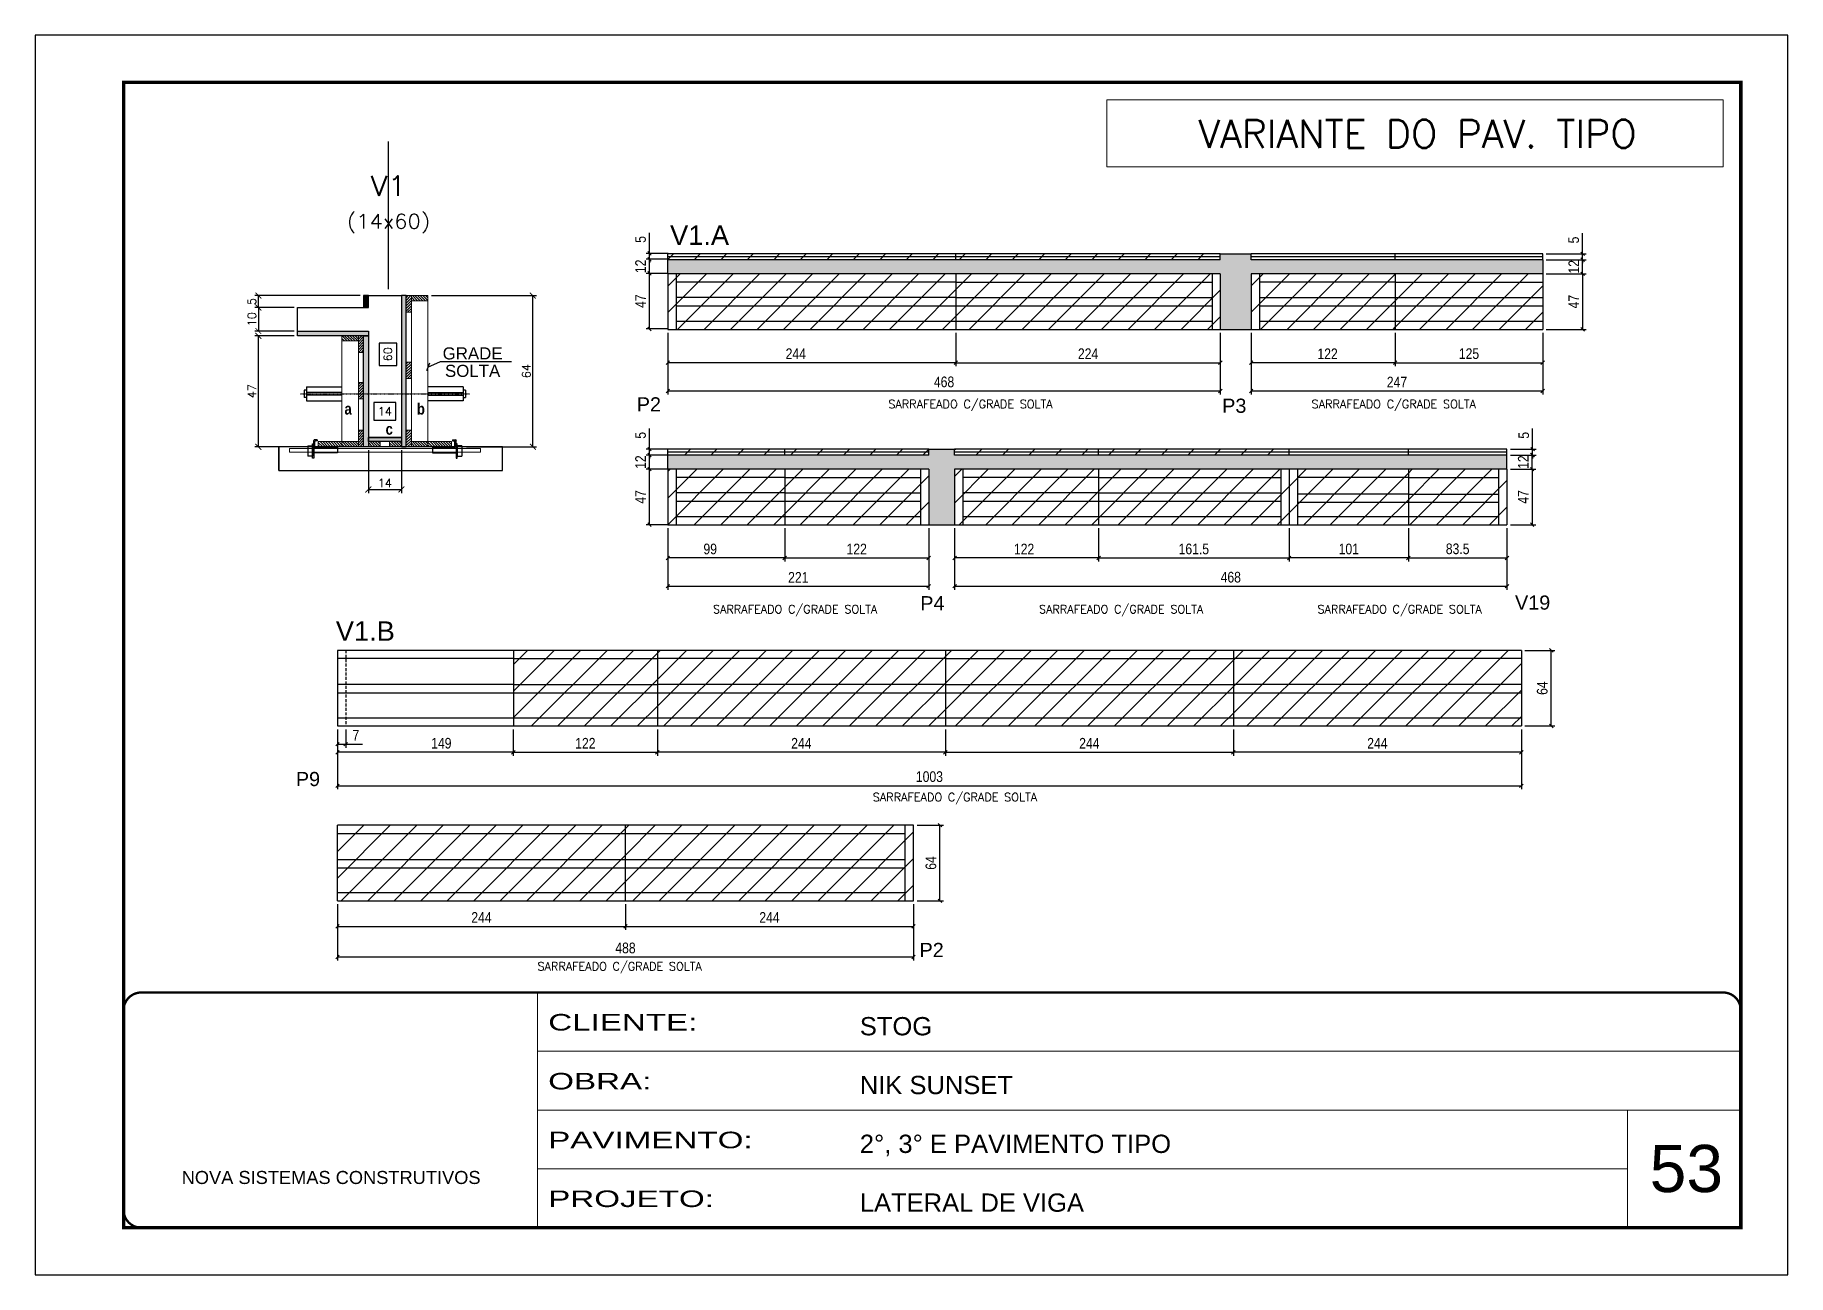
# Model space of a CAD drawing. Extents: x -10448 to -1189, y -11772 to 17235.
# Drawn here: x -10448 to -8963, y 863 to 1913 of the extents above; entities that cross this region are included whole.
import ezdxf
from ezdxf.enums import TextEntityAlignment as Align

# ---------------------------------------------------------------- set-up
doc = ezdxf.new("R2010")
doc.units = 0
for name, pattern in [('CONTINUO', [0]), ('DASHED', [0.75, 0.5, -0.25]), ('HIDDEN', [0.375, 0.25, -0.125])]:
    doc.linetypes.add(name, pattern=pattern)
for name, color, linetype in [('5', 5, 'Continuous'), ('barrote', 251, 'Continuous'), ('COTA', 241, 'Continuous'), ('Cota Seção (2x)', 4, 'Continuous'), ('detalhes', 4, 'Continuous'), ('NOMENCLATURA', 7, 'Continuous'), ('Painéis', 200, 'Continuous'), ('presilha', 1, 'Continuous'), ('Reaproveitamento', 251, 'Continuous'), ('SARR_2.2x7', 40, 'Continuous'), ('SARR_EDITAR', 141, 'Continuous'), ('TENSOR', 3, 'Continuous'), ('Texto de Titulo', 7, 'Continuous'), ('Texto Qtd Sarr', 242, 'Continuous')]:
    doc.layers.add(name, color=color, linetype=linetype)
for name, color, linetype, lineweight in [('CARIMBO', 255, 'Continuous', 9), ('CONCRETO', 251, 'Continuous', 25), ('Folhas', 255, 'Continuous', 9), ('Hachura', 251, 'Continuous', 9), ('Madeira', 126, 'Continuous', 18), ('SARRAFO DE PRESSAO', 251, 'DASHED', 9), ('SCO-___-LAJ', 2, 'Continuous', 0), ('Texto Seção', 7, 'Continuous', 15)]:
    doc.layers.add(name, color=color, linetype=linetype, lineweight=lineweight)
doc.layers.add('Laje_Perimetro', color=7, linetype='Continuous', plot=False)
doc.styles.add('ARIAL', font='arial.ttf')
doc.styles.add('COTA TECNICA-50', font='techl___.ttf', dxfattribs={"height": 9})
doc.styles.add('REGUA-120', font='ROMANS.shx', dxfattribs={"height": 15})
doc.styles.add('Romans', font='romans.shx')
doc.styles.get("Standard").update_dxf_attribs({"font": 'arial.ttf'})
doc.styles.add('TECNICA', font='techb___.ttf', dxfattribs={"height": 10})
doc.styles.add('Tecnologia', font='')
doc.styles.get('Tecnologia').set_extended_font_data('Forgotten Futurist')
doc.dimstyles.new('COTA PAINEL-50', dxfattribs={"dimtxt": 9, "dimasz": 3, "dimexe": 3, "dimexo": 3, "dimgap": 3, "dimtad": 1, "dimdec": 1, "dimzin": 12, "dimdsep": 46, "dimtxsty": 'COTA TECNICA-50', "dimblk1": 'OBLIQUE', "dimblk2": 'OBLIQUE', "dimsah": 1, "dimcen": 0.9, "dimclrd": 4, "dimclre": 4, "dimclrt": 240, "dimadec": 1, "dimazin": 3, "dimtfac": 1, "dimtdec": 1, "dimtmove": 0, "dimatfit": 3, "dimfxl": 1, "dimtolj": 1, "dimtzin": 12, "dimarcsym": 0})
doc.dimstyles.new('Cota Paínel', dxfattribs={"dimtxt": 7, "dimasz": 5, "dimexe": 3, "dimexo": 3, "dimgap": 3, "dimtad": 1, "dimdec": 1, "dimzin": 12, "dimdsep": 46, "dimtxsty": 'Romans', "dimblk": 'ARCHTICK', "dimcen": 0, "dimclrd": 4, "dimclre": 4, "dimclrt": 1, "dimadec": 1, "dimazin": 3, "dimtfac": 1, "dimtdec": 1, "dimtmove": 0, "dimatfit": 3, "dimldrblk": 'OBLIQUE', "dimfxl": 1, "dimtolj": 1, "dimtzin": 12, "dimarcsym": 0})
doc.dimstyles.new('Cota Seção (2x)', dxfattribs={"dimtxt": 7, "dimasz": 5, "dimexe": 3, "dimexo": 3, "dimgap": 2, "dimtad": 3, "dimdec": 1, "dimlfac": 0.5, "dimzin": 12, "dimdsep": 46, "dimtxsty": 'Romans', "dimblk": 'ARCHTICK', "dimcen": 0, "dimclrd": 4, "dimclre": 4, "dimclrt": 1, "dimadec": 1, "dimazin": 3, "dimtfac": 1, "dimtdec": 1, "dimtmove": 0, "dimatfit": 3, "dimldrblk": 'OBLIQUE', "dimfxl": 1, "dimtolj": 1, "dimtzin": 12, "dimarcsym": 0})
doc.dimstyles.new('Cota Seção interna', dxfattribs={"dimtxt": 7, "dimasz": 6, "dimexe": 0.18, "dimexo": 2, "dimgap": -4, "dimtad": 3, "dimdec": 1, "dimlfac": 0.5, "dimzin": 12, "dimdsep": 46, "dimtxsty": 'Romans', "dimblk": 'ARCHTICK', "dimcen": 0.09, "dimse1": 1, "dimse2": 1, "dimsd1": 1, "dimsd2": 1, "dimclrd": 180, "dimclre": 5, "dimclrt": 1, "dimadec": 0, "dimazin": 3, "dimtfac": 1, "dimtdec": 1, "dimtofl": 0, "dimtmove": 0, "dimatfit": 3, "dimldrblk": 'ARCHTICK', "dimfxl": 1, "dimtolj": 1, "dimtzin": 0, "dimarcsym": 0})
pattern_1 = [(315, (12756.7247, -6665.5695), (1.12253202, 1.12253202), [])]
pattern_2 = [(45, (-141054.283, -23070.778), (-11.2253202, 11.2253202), [])]
pattern_3 = [(50, (-141054.2827, -23070.778), (5.46554007, -0.47817257), [0.5715, -6.2865]), (355, (-141054.2827, -23070.778), (-1.05730264, 5.73170536), [0.4572, -5.02921753]), (100.4514447, (-141053.827, -23070.818), (4.40823741, 5.25353256), [0.48570026, -5.34270734]), (46.1842, (-141054.283, -23069.254), (8.13237123, -1.26126984), [0.85725, -9.42975]), (96.6355576, (-141053.605, -23069.359), (7.122124, 7.42278374), [0.7285507, -8.01406824]), (351.184151, (-141054.283, -23069.254), (7.122124, 7.42278374), [0.685799, -7.54379196]), (21, (-141053.5207, -23069.635), (4.54843174, -3.06795595), [0.5715, -6.2865]), (326, (-141053.5207, -23069.635), (1.85406085, 5.52563898), [0.4572, -5.0292]), (71.451445, (-141053.1417, -23069.8906), (6.40249258, 2.45768307), [0.48570026, -5.34269813]), (37.5, (-141054.2827, -23070.778), (0.092658098, 2.536651166), [0, -4.96824, 0, -5.1054, 0, -5.04825]), (7.5, (-141054.2827, -23070.778), (2.004589875, 3.005417245), [0, -2.91084, 0, -4.85394, 0, -1.92405]), (327.5, (-141055.982, -23070.778), (4.067717855, -0.17186232), [0, -1.905, 0, -5.9436, 0, -7.8867]), (317.5, (-141056.744, -23070.778), (4.44387544, 0.76279473), [0, -2.4765, 0, -3.94716, 0, -5.6007])]
pattern_4 = [(45, (-141024.283, -23050.778), (-11.2253202, 11.2253202), [])]
pattern_5 = [(45, (-141054.283, -23022.778), (-11.2253202, 11.2253202), [])]

msp = doc.modelspace()

# ---------------------------------------------------------------- texts
at = {"layer": '5', "linetype": 'Continuous'}
for s, p in [('P2', (-9938.53, 1594)), ('P3', (-9442.56, 1592.84)), ('P4', (-9698.33, 1425.58)), ('V19', (-9194.49, 1426.14)), ('P9', (-10227.32, 1276.71)), ('P2', (-9698.97, 1131.96))]:
    msp.add_text(s, height=12, rotation=0.00004, dxfattribs=at).set_placement(p)
at = {"layer": 'CARIMBO', "style": 'ARIAL'}
msp.add_text('53', height=40, dxfattribs=at).set_placement((-9080.42, 932.9))
at = {"layer": 'detalhes', "style": 'TECNICA'}
for s, p in [('a', (-10186.12, 1591.41)), ('b', (-10124.78, 1591.4)), ('c', (-10151.3, 1574.31))]:
    msp.add_text(s, height=9.6, dxfattribs=at).set_placement(p)
at = {"layer": 'NOMENCLATURA', "linetype": 'Continuous'}
for s, p in [('V1.A', (-9910.3, 1735.04)), ('V1.B', (-10193.46, 1399.77))]:
    msp.add_text(s, height=16.5, dxfattribs=at).set_placement(p)
at = {"layer": 'Painéis', "color": 1, "char_height": 7, "attachment_point": 5, "style": 'Romans'}
for insert in [(-9655.81, 1599.1), (-9297.25, 1599.1), (-9804.39, 1425.32), (-9528.19, 1425.32), (-9292.23, 1425.32), (-9668.98, 1266.23), (-9953.04, 1122.95)]:
    msp.add_mtext('\\A1;SARRAFEADO C/GRADE SOLTA', dxfattribs=dict(at, insert=insert))
at = {"layer": 'Texto Seção', "color": 0, "linetype": 'Continuous', "style": 'ARIAL'}
for s, p in [('GRADE', (-10077.6, 1643.17)), ('SOLTA', (-10077.6, 1628.38))]:
    msp.add_text(s, height=10.219, dxfattribs=at).set_placement(p, align=Align.MIDDLE_CENTER)
at = {"layer": 'Texto Seção', "insert": (-9597.29, 1817.29), "char_height": 23.7362, "width": 640.4194, "attachment_point": 7, "style": 'REGUA-120'}
msp.add_mtext('\\pxqc,t6;^JVARIANTE DO PAV. TIPO', dxfattribs=at)

# ---------------------------------------------------------------- blocks, each defined once
blk = doc.blocks.new('9999999999')
at = {"color": 30, "linetype": 'CONTINUO'}
for p, q in [((98564.6, 34230.2), (98564.6, 34429.4)), ((98564.6, 34379.6), (99584, 34379.6)), ((98564.6, 34329.8), (99488, 34329.8)), ((99584, 34329.8), (99488, 34329.8)), ((99488, 34329.8), (99488, 34230.2)), ((98564.6, 34280), (99488, 34280))]:
    blk.add_line(p, q, dxfattribs=at)
at = {"color": 30, "linetype": 'CONTINUO', "const_width": 2}
blk.add_lwpolyline([(99584, 34230.2), (99584, 34414.4, 0.414214), (99569, 34429.4), (98229, 34429.4, 0.414214), (98214, 34414.4), (98214, 34245.2, 0.414214), (98229, 34230.2), (99584, 34230.2)], format="xyb", dxfattribs=at)
at = {"layer": 'Folhas'}
blk.add_lwpolyline([(98139, 34190.2), (99624, 34190.2), (99624, 35240.2), (98139, 35240.2)], close=True, dxfattribs=at)
at = {"layer": 'Folhas', "color": 30, "const_width": 3}
blk.add_lwpolyline([(98214, 34230.2), (99584, 34230.2), (99584, 35200.2), (98214, 35200.2)], close=True, dxfattribs=at)
at = {"color": 7, "linetype": 'Continuous', "ltscale": 5, "style": 'ARIAL'}
for s, height, p in [('STOG', 15.48, (98837.7, 34393.1)), ('NIK SUNSET', 15.48, (98837.7, 34343.3)), ('2°, 3° E PAVIMENTO TIPO', 15.483, (98837.7, 34293.5)), ('NOVA SISTEMAS CONSTRUTIVOS', 11.059, (98263.2, 34267.2)), ('LATERAL DE VIGA', 15.483, (98837.7, 34243.7))]:
    blk.add_text(s, height=height, dxfattribs=at).set_placement(p)
at = {"layer": 'Folhas', "color": 7, "style": 'Tecnologia', "width": 1.5}
for s, p in [('CLIENTE:', (98573.7, 34397.2)), ('OBRA:', (98573.7, 34347.3)), ('PAVIMENTO:', (98573.7, 34297.5)), ('PROJETO:', (98573.7, 34247.7))]:
    blk.add_text(s, height=14, dxfattribs=at).set_placement(p)
blk = doc.blocks.new('_ArchTick')
at = {"color": 0, "linetype": 'ByBlock', "const_width": 0.15}
blk.add_lwpolyline([(-0.5, -0.5), (0.5, 0.5)], dxfattribs=at)
blk = doc.blocks.new('*D874')
at = {"layer": 'COTA', "color": 4, "lineweight": -2, "transparency": 16777216}
for p, q in [((-10228.9, 1658.1), (-10262.1, 1658.1)), ((-10259.1, 1564.1), (-10259.1, 1658.1)), ((-10211.3, 1564.1), (-10262.1, 1564.1))]:
    blk.add_line(p, q, dxfattribs=at)
at = {"layer": 'Defpoints', "color": 0, "transparency": 16777216}
for p in [(-10259.1, 1658.1), (-10225.9, 1658.1), (-10208.3, 1564.1)]:
    blk.add_point(p, dxfattribs=at)
at = {"layer": 'COTA', "color": 4, "lineweight": -2, "transparency": 16777216, "xscale": 5, "yscale": 5, "zscale": 5}
for p, rotation in [((-10259.1, 1658.1), 90), ((-10259.1, 1564.1), 270)]:
    blk.add_blockref('_ArchTick', p, dxfattribs=dict(at, rotation=rotation))
at = {"layer": 'COTA', "color": 1, "transparency": 16777216, "insert": (-10264.6, 1611.1), "char_height": 7, "attachment_point": 5, "rotation": 90, "style": 'Romans'}
blk.add_mtext('\\A1;47', dxfattribs=at)
blk = doc.blocks.new('_Oblique')
at = {"color": 0, "linetype": 'ByBlock', "lineweight": -2}
blk.add_line((-0.5, -0.5), (0.5, 0.5), dxfattribs=at)
blk = doc.blocks.new('*D875')
at = {"layer": 'COTA', "color": 4, "lineweight": -2, "transparency": 16777216}
for p, q in [((-10228.9, 1682.1), (-10262.1, 1682.1)), ((-10259.1, 1682.1), (-10259.1, 1662.1)), ((-10228.9, 1662.1), (-10262.1, 1662.1))]:
    blk.add_line(p, q, dxfattribs=at)
at = {"layer": 'Defpoints', "color": 0, "transparency": 16777216}
for p in [(-10225.9, 1682.1), (-10259.1, 1662.1), (-10225.9, 1662.1)]:
    blk.add_point(p, dxfattribs=at)
at = {"layer": 'COTA', "color": 4, "lineweight": -2, "transparency": 16777216, "xscale": 5, "yscale": 5, "zscale": 5}
for p, rotation in [((-10259.1, 1682.1), 90), ((-10259.1, 1662.1), 270)]:
    blk.add_blockref('_ArchTick', p, dxfattribs=dict(at, rotation=rotation))
at = {"layer": 'COTA', "color": 1, "transparency": 16777216, "insert": (-10264.6, 1672.1), "char_height": 7, "attachment_point": 5, "rotation": 90, "style": 'Romans'}
blk.add_mtext('\\A1;10', dxfattribs=at)
blk = doc.blocks.new('*D876')
at = {"layer": 'COTA', "color": 4, "lineweight": -2, "transparency": 16777216}
for p, q in [((-10112.5, 1692.1), (-10023.6, 1692.1)), ((-10026.6, 1564.1), (-10026.6, 1692.1)), ((-10082.9, 1564.1), (-10023.6, 1564.1))]:
    blk.add_line(p, q, dxfattribs=at)
at = {"layer": 'Defpoints', "color": 0, "transparency": 16777216}
for p in [(-10115.5, 1692.1), (-10026.6, 1692.1), (-10085.9, 1564.1)]:
    blk.add_point(p, dxfattribs=at)
at = {"layer": 'COTA', "color": 4, "lineweight": -2, "transparency": 16777216, "xscale": 5, "yscale": 5, "zscale": 5}
for p, rotation in [((-10026.6, 1692.1), 90), ((-10026.6, 1564.1), 270)]:
    blk.add_blockref('_ArchTick', p, dxfattribs=dict(at, rotation=rotation))
at = {"layer": 'COTA', "color": 1, "transparency": 16777216, "insert": (-10032.1, 1628.1), "char_height": 7, "attachment_point": 5, "rotation": 90, "style": 'Romans'}
blk.add_mtext('\\A1;64', dxfattribs=at)
blk = doc.blocks.new('*D877')
at = {"layer": 'Cota Seção (2x)', "color": 180, "lineweight": -2, "transparency": 16777216}
for p, q in [((-10141.9, 1651.9), (-10156.9, 1651.9)), ((-10156.9, 1651.9), (-10156.9, 1632.9)), ((-10141.9, 1632.9), (-10141.9, 1651.9)), ((-10156.9, 1632.9), (-10141.9, 1632.9))]:
    blk.add_line(p, q, dxfattribs=at)
at = {"layer": 'Defpoints', "color": 0, "transparency": 16777216}
for p in [(-10137.9, 1692.1), (-10137.9, 1692.1), (-10137.9, 1572.1)]:
    blk.add_point(p, dxfattribs=at)
at = {"layer": 'Cota Seção (2x)', "color": 1, "transparency": 16777216, "insert": (-10149.4, 1642.4), "char_height": 7, "attachment_point": 5, "rotation": 90, "style": 'Romans'}
blk.add_mtext('\\A1;60', dxfattribs=at)
blk = doc.blocks.new('PRESILHA METÁLICA 1')
at = {"layer": 'presilha'}
for p, q in [((0, 13), (6, 13)), ((0, 13), (0, 0)), ((6, 0), (0, 0)), ((6, 15.5), (7.5, 15.5)), ((6, -2.5), (6, 15.5)), ((6, 13), (6, 0)), ((7.5, 10.6), (7.5, 19.9)), ((7.5, 15.5), (7.5, -2.5)), ((37.5, 4.1), (7.5, 4.1)), ((12, 21), (8.6, 21)), ((9, 11.6), (9, 18.9)), ((12, 19.5), (9.6, 19.5)), ((37.5, 11), (9.6, 11)), ((12, 21), (12, 19.5)), ((37.5, 11), (37.5, 4.1)), ((7.5, -2.5), (6, -2.5))]:
    blk.add_line(p, q, dxfattribs=at)
for centre, radius, start, end in [((8.6, 19.9), 1.14, 90, 180), ((9.6, 18.9), 0.57, 90, 180), ((9.6, 11.6), 0.57, 180, 270)]:
    blk.add_arc(centre, radius, start, end, dxfattribs=at)
blk = doc.blocks.new('*D878')
at = {"layer": 'COTA', "color": 4, "lineweight": -2, "transparency": 16777216}
for p, q in [((-10165.9, 1561.1), (-10165.9, 1524.9)), ((-10137.9, 1561.1), (-10137.9, 1524.9)), ((-10165.9, 1527.9), (-10137.9, 1527.9))]:
    blk.add_line(p, q, dxfattribs=at)
at = {"layer": 'Defpoints', "color": 0, "transparency": 16777216}
for p in [(-10165.9, 1564.1), (-10137.9, 1564.1), (-10137.9, 1527.9)]:
    blk.add_point(p, dxfattribs=at)
at = {"layer": 'COTA', "color": 4, "lineweight": -2, "transparency": 16777216, "xscale": 5, "yscale": 5, "zscale": 5, "rotation": 180}
blk.add_blockref('_ArchTick', (-10165.9, 1527.9), dxfattribs=at)
at = {"layer": 'COTA', "color": 4, "lineweight": -2, "transparency": 16777216, "xscale": 5, "yscale": 5, "zscale": 5}
blk.add_blockref('_ArchTick', (-10137.9, 1527.9), dxfattribs=at)
at = {"layer": 'COTA', "color": 1, "transparency": 16777216, "insert": (-10151.9, 1533.4), "char_height": 7, "attachment_point": 5, "style": 'Romans'}
blk.add_mtext('\\A1;14', dxfattribs=at)
blk = doc.blocks.new('*D1947')
at = {"layer": 'COTA', "color": 4, "lineweight": -2, "transparency": 16777216}
for p, q in [((-10172.9, 1692.1), (-10262.1, 1692.1)), ((-10228.9, 1682.1), (-10262.1, 1682.1)), ((-10259.1, 1682.1), (-10259.1, 1692.1))]:
    blk.add_line(p, q, dxfattribs=at)
at = {"layer": 'Defpoints', "color": 0, "transparency": 16777216}
for p in [(-10259.1, 1692.1), (-10225.9, 1682.1), (-10169.9, 1692.1)]:
    blk.add_point(p, dxfattribs=at)
at = {"layer": 'COTA', "color": 4, "lineweight": -2, "transparency": 16777216, "xscale": 5, "yscale": 5, "zscale": 5}
for p, rotation in [((-10259.1, 1692.1), 90), ((-10259.1, 1682.1), 270)]:
    blk.add_blockref('_ArchTick', p, dxfattribs=dict(at, rotation=rotation))
at = {"layer": 'COTA', "color": 1, "transparency": 16777216, "insert": (-10264.6, 1687.1), "char_height": 7, "attachment_point": 5, "rotation": 90, "style": 'Romans'}
blk.add_mtext('\\A1;5', dxfattribs=at)
blk = doc.blocks.new('titulo1')
at = {"layer": 'Defpoints', "color": 252, "linetype": 'HIDDEN', "ltscale": 2}
blk.add_line((0, 0), (0, 125), dxfattribs=at)
at = {"layer": 'Defpoints', "style": 'Romans', "oblique": 15}
blk.add_attdef('FOLHA', text='', height=10, dxfattribs=at).set_placement((0, 15.6), align=Align.MIDDLE_CENTER)
at = {"layer": 'Texto Qtd Sarr', "color": 3, "style": 'Romans', "oblique": 15}
for tag, height, p in [('TITULO', 17, (0, 71.4)), ('SEÇÃO', 12, (0, 41.5))]:
    blk.add_attdef(tag, text='', height=height, dxfattribs=at).set_placement(p, align=Align.MIDDLE_CENTER)
blk = doc.blocks.new('*D1948')
at = {"layer": 'Cota Seção (2x)', "color": 180, "lineweight": -2, "transparency": 16777216}
for p, q in [((-10142.6, 1601.5), (-10161.2, 1601.5)), ((-10161.2, 1601.5), (-10161.2, 1586.5)), ((-10142.6, 1586.5), (-10142.6, 1601.5)), ((-10161.2, 1586.5), (-10142.6, 1586.5))]:
    blk.add_line(p, q, dxfattribs=at)
at = {"layer": 'Defpoints', "color": 0, "transparency": 16777216}
for p in [(-10137.9, 1582.5), (-10165.9, 1572.1), (-10137.9, 1572.1)]:
    blk.add_point(p, dxfattribs=at)
at = {"layer": 'Cota Seção (2x)', "color": 1, "transparency": 16777216, "insert": (-10151.9, 1594), "char_height": 7, "attachment_point": 5, "style": 'Romans'}
blk.add_mtext('\\A1;14', dxfattribs=at)
blk = doc.blocks.new('*D879')
at = {"layer": 'COTA', "color": 4, "linetype": 'ByBlock', "lineweight": -2, "transparency": 16777216}
for p, q in [((-9668.2, 1660.5), (-9668.2, 1632.3)), ((-9444.2, 1660.5), (-9444.2, 1632.3)), ((-9668.2, 1635.3), (-9444.2, 1635.3))]:
    blk.add_line(p, q, dxfattribs=at)
at = {"layer": 'Defpoints', "color": 0, "linetype": 'ByBlock', "transparency": 16777216}
for p in [(-9668.2, 1663.5), (-9444.2, 1663.5), (-9444.2, 1635.3)]:
    blk.add_point(p, dxfattribs=at)
at = {"layer": 'COTA', "color": 4, "linetype": 'ByBlock', "lineweight": -2, "transparency": 16777216, "xscale": 3, "yscale": 3, "zscale": 3, "rotation": 180}
blk.add_blockref('_Oblique', (-9668.2, 1635.3), dxfattribs=at)
at = {"layer": 'COTA', "color": 4, "linetype": 'ByBlock', "lineweight": -2, "transparency": 16777216, "xscale": 3, "yscale": 3, "zscale": 3}
blk.add_blockref('_Oblique', (-9444.2, 1635.3), dxfattribs=at)
at = {"layer": 'COTA', "color": 240, "linetype": 'ByBlock', "transparency": 16777216, "insert": (-9556.2, 1642.9), "char_height": 9, "attachment_point": 5, "style": 'COTA TECNICA-50'}
blk.add_mtext('\\A1;224', dxfattribs=at)
blk = doc.blocks.new('*D880')
at = {"layer": 'COTA', "color": 4, "linetype": 'ByBlock', "lineweight": -2, "transparency": 16777216}
for p, q in [((-9912.2, 1660.5), (-9912.2, 1632.3)), ((-9668.2, 1660.5), (-9668.2, 1632.3)), ((-9668.2, 1635.3), (-9912.2, 1635.3))]:
    blk.add_line(p, q, dxfattribs=at)
at = {"layer": 'Defpoints', "color": 0, "linetype": 'ByBlock', "transparency": 16777216}
for p in [(-9912.2, 1663.5), (-9668.2, 1663.5), (-9912.2, 1635.3)]:
    blk.add_point(p, dxfattribs=at)
at = {"layer": 'COTA', "color": 4, "linetype": 'ByBlock', "lineweight": -2, "transparency": 16777216, "xscale": 3, "yscale": 3, "zscale": 3, "rotation": 180}
blk.add_blockref('_Oblique', (-9912.2, 1635.3), dxfattribs=at)
at = {"layer": 'COTA', "color": 4, "linetype": 'ByBlock', "lineweight": -2, "transparency": 16777216, "xscale": 3, "yscale": 3, "zscale": 3}
blk.add_blockref('_Oblique', (-9668.2, 1635.3), dxfattribs=at)
at = {"layer": 'COTA', "color": 240, "linetype": 'ByBlock', "transparency": 16777216, "insert": (-9803.8, 1642.9), "char_height": 9, "attachment_point": 5, "style": 'COTA TECNICA-50'}
blk.add_mtext('\\A1;244', dxfattribs=at)
blk = doc.blocks.new('*D1974')
at = {"layer": 'COTA', "color": 4, "linetype": 'ByBlock', "lineweight": -2, "transparency": 16777216}
for p, q in [((-9912.2, 1660.5), (-9912.2, 1608.4)), ((-9444.2, 1660.5), (-9444.2, 1608.4)), ((-9912.2, 1611.4), (-9444.2, 1611.4))]:
    blk.add_line(p, q, dxfattribs=at)
at = {"layer": 'Defpoints', "color": 0, "linetype": 'ByBlock', "transparency": 16777216}
for p in [(-9912.2, 1663.5), (-9444.2, 1663.5), (-9444.2, 1611.4)]:
    blk.add_point(p, dxfattribs=at)
at = {"layer": 'COTA', "color": 4, "linetype": 'ByBlock', "lineweight": -2, "transparency": 16777216, "xscale": 3, "yscale": 3, "zscale": 3, "rotation": 180}
blk.add_blockref('_Oblique', (-9912.2, 1611.4), dxfattribs=at)
at = {"layer": 'COTA', "color": 4, "linetype": 'ByBlock', "lineweight": -2, "transparency": 16777216, "xscale": 3, "yscale": 3, "zscale": 3}
blk.add_blockref('_Oblique', (-9444.2, 1611.4), dxfattribs=at)
at = {"layer": 'COTA', "color": 240, "linetype": 'ByBlock', "transparency": 16777216, "insert": (-9678.2, 1619), "char_height": 9, "attachment_point": 5, "style": 'COTA TECNICA-50'}
blk.add_mtext('\\A1;468', dxfattribs=at)
blk = doc.blocks.new('*D899')
at = {"layer": 'COTA', "color": 4, "linetype": 'ByBlock', "lineweight": -2, "transparency": 16777216}
for p, q in [((-9296, 1660.5), (-9296, 1632.3)), ((-9171, 1660.5), (-9171, 1632.3)), ((-9296, 1635.3), (-9171, 1635.3))]:
    blk.add_line(p, q, dxfattribs=at)
at = {"layer": 'Defpoints', "color": 0, "linetype": 'ByBlock', "transparency": 16777216}
for p in [(-9296, 1663.5), (-9171, 1663.5), (-9171, 1635.3)]:
    blk.add_point(p, dxfattribs=at)
at = {"layer": 'COTA', "color": 4, "linetype": 'ByBlock', "lineweight": -2, "transparency": 16777216, "xscale": 3, "yscale": 3, "zscale": 3, "rotation": 180}
blk.add_blockref('_Oblique', (-9296, 1635.3), dxfattribs=at)
at = {"layer": 'COTA', "color": 4, "linetype": 'ByBlock', "lineweight": -2, "transparency": 16777216, "xscale": 3, "yscale": 3, "zscale": 3}
blk.add_blockref('_Oblique', (-9171, 1635.3), dxfattribs=at)
at = {"layer": 'COTA', "color": 240, "linetype": 'ByBlock', "transparency": 16777216, "insert": (-9233.5, 1642.9), "char_height": 9, "attachment_point": 5, "style": 'COTA TECNICA-50'}
blk.add_mtext('\\A1;125', dxfattribs=at)
blk = doc.blocks.new('*D900')
at = {"layer": 'COTA', "color": 4, "linetype": 'ByBlock', "lineweight": -2, "transparency": 16777216}
for p, q in [((-9418, 1660.5), (-9418, 1632.3)), ((-9296, 1660.5), (-9296, 1632.3)), ((-9296, 1635.3), (-9418, 1635.3))]:
    blk.add_line(p, q, dxfattribs=at)
at = {"layer": 'Defpoints', "color": 0, "linetype": 'ByBlock', "transparency": 16777216}
for p in [(-9418, 1663.5), (-9296, 1663.5), (-9418, 1635.3)]:
    blk.add_point(p, dxfattribs=at)
at = {"layer": 'COTA', "color": 4, "linetype": 'ByBlock', "lineweight": -2, "transparency": 16777216, "xscale": 3, "yscale": 3, "zscale": 3, "rotation": 180}
blk.add_blockref('_Oblique', (-9418, 1635.3), dxfattribs=at)
at = {"layer": 'COTA', "color": 4, "linetype": 'ByBlock', "lineweight": -2, "transparency": 16777216, "xscale": 3, "yscale": 3, "zscale": 3}
blk.add_blockref('_Oblique', (-9296, 1635.3), dxfattribs=at)
at = {"layer": 'COTA', "color": 240, "linetype": 'ByBlock', "transparency": 16777216, "insert": (-9353.3, 1642.8), "char_height": 9, "attachment_point": 5, "style": 'COTA TECNICA-50'}
blk.add_mtext('\\A1;122', dxfattribs=at)
blk = doc.blocks.new('*D1975')
at = {"layer": 'COTA', "color": 4, "linetype": 'ByBlock', "lineweight": -2, "transparency": 16777216}
for p, q in [((-9418, 1660.5), (-9418, 1608.4)), ((-9171, 1660.5), (-9171, 1608.4)), ((-9418, 1611.4), (-9171, 1611.4))]:
    blk.add_line(p, q, dxfattribs=at)
at = {"layer": 'Defpoints', "color": 0, "linetype": 'ByBlock', "transparency": 16777216}
for p in [(-9418, 1663.5), (-9171, 1663.5), (-9171, 1611.4)]:
    blk.add_point(p, dxfattribs=at)
at = {"layer": 'COTA', "color": 4, "linetype": 'ByBlock', "lineweight": -2, "transparency": 16777216, "xscale": 3, "yscale": 3, "zscale": 3, "rotation": 180}
blk.add_blockref('_Oblique', (-9418, 1611.4), dxfattribs=at)
at = {"layer": 'COTA', "color": 4, "linetype": 'ByBlock', "lineweight": -2, "transparency": 16777216, "xscale": 3, "yscale": 3, "zscale": 3}
blk.add_blockref('_Oblique', (-9171, 1611.4), dxfattribs=at)
at = {"layer": 'COTA', "color": 240, "linetype": 'ByBlock', "transparency": 16777216, "insert": (-9294.5, 1618.9), "char_height": 9, "attachment_point": 5, "style": 'COTA TECNICA-50'}
blk.add_mtext('\\A1;247', dxfattribs=at)
blk = doc.blocks.new('*D901')
at = {"layer": 'COTA', "color": 4, "linetype": 'ByBlock', "lineweight": -2, "transparency": 16777216}
for p, q in [((-9813.2, 1495.1), (-9813.2, 1466.9)), ((-9691.2, 1495.1), (-9691.2, 1466.9)), ((-9813.2, 1469.9), (-9691.2, 1469.9))]:
    blk.add_line(p, q, dxfattribs=at)
at = {"layer": 'Defpoints', "color": 0, "linetype": 'ByBlock', "transparency": 16777216}
for p in [(-9813.2, 1498.1), (-9691.2, 1498.1), (-9691.2, 1469.9)]:
    blk.add_point(p, dxfattribs=at)
at = {"layer": 'COTA', "color": 4, "linetype": 'ByBlock', "lineweight": -2, "transparency": 16777216, "xscale": 3, "yscale": 3, "zscale": 3, "rotation": 180}
blk.add_blockref('_Oblique', (-9813.2, 1469.9), dxfattribs=at)
at = {"layer": 'COTA', "color": 4, "linetype": 'ByBlock', "lineweight": -2, "transparency": 16777216, "xscale": 3, "yscale": 3, "zscale": 3}
blk.add_blockref('_Oblique', (-9691.2, 1469.9), dxfattribs=at)
at = {"layer": 'COTA', "color": 240, "linetype": 'ByBlock', "transparency": 16777216, "insert": (-9752.2, 1477.5), "char_height": 9, "attachment_point": 5, "style": 'COTA TECNICA-50'}
blk.add_mtext('\\A1;122', dxfattribs=at)
blk = doc.blocks.new('*D902')
at = {"layer": 'COTA', "color": 4, "linetype": 'ByBlock', "lineweight": -2, "transparency": 16777216}
for p, q in [((-9912.2, 1495.1), (-9912.2, 1466.9)), ((-9813.2, 1495.1), (-9813.2, 1466.9)), ((-9813.2, 1469.9), (-9912.2, 1469.9))]:
    blk.add_line(p, q, dxfattribs=at)
at = {"layer": 'Defpoints', "color": 0, "linetype": 'ByBlock', "transparency": 16777216}
for p in [(-9912.2, 1498.1), (-9813.2, 1498.1), (-9912.2, 1469.9)]:
    blk.add_point(p, dxfattribs=at)
at = {"layer": 'COTA', "color": 4, "linetype": 'ByBlock', "lineweight": -2, "transparency": 16777216, "xscale": 3, "yscale": 3, "zscale": 3, "rotation": 180}
blk.add_blockref('_Oblique', (-9912.2, 1469.9), dxfattribs=at)
at = {"layer": 'COTA', "color": 4, "linetype": 'ByBlock', "lineweight": -2, "transparency": 16777216, "xscale": 3, "yscale": 3, "zscale": 3}
blk.add_blockref('_Oblique', (-9813.2, 1469.9), dxfattribs=at)
at = {"layer": 'COTA', "color": 240, "linetype": 'ByBlock', "transparency": 16777216, "insert": (-9876.3, 1477.5), "char_height": 9, "attachment_point": 5, "style": 'COTA TECNICA-50'}
blk.add_mtext('\\A1;99', dxfattribs=at)
blk = doc.blocks.new('*D1976')
at = {"layer": 'COTA', "color": 4, "linetype": 'ByBlock', "lineweight": -2, "transparency": 16777216}
for p, q in [((-9912.2, 1495.1), (-9912.2, 1443)), ((-9691.2, 1495.1), (-9691.2, 1443)), ((-9912.2, 1446), (-9691.2, 1446))]:
    blk.add_line(p, q, dxfattribs=at)
at = {"layer": 'Defpoints', "color": 0, "linetype": 'ByBlock', "transparency": 16777216}
for p in [(-9912.2, 1498.1), (-9691.2, 1498.1), (-9691.2, 1446)]:
    blk.add_point(p, dxfattribs=at)
at = {"layer": 'COTA', "color": 4, "linetype": 'ByBlock', "lineweight": -2, "transparency": 16777216, "xscale": 3, "yscale": 3, "zscale": 3, "rotation": 180}
blk.add_blockref('_Oblique', (-9912.2, 1446), dxfattribs=at)
at = {"layer": 'COTA', "color": 4, "linetype": 'ByBlock', "lineweight": -2, "transparency": 16777216, "xscale": 3, "yscale": 3, "zscale": 3}
blk.add_blockref('_Oblique', (-9691.2, 1446), dxfattribs=at)
at = {"layer": 'COTA', "color": 240, "linetype": 'ByBlock', "transparency": 16777216, "insert": (-9801.7, 1453.5), "char_height": 9, "attachment_point": 5, "style": 'COTA TECNICA-50'}
blk.add_mtext('\\A1;221', dxfattribs=at)
blk = doc.blocks.new('*D903')
at = {"layer": 'COTA', "color": 4, "linetype": 'ByBlock', "lineweight": -2, "transparency": 16777216}
for p, q in [((-9547.3, 1495.1), (-9547.3, 1466.9)), ((-9385.8, 1495.1), (-9385.8, 1466.9)), ((-9547.3, 1469.9), (-9385.8, 1469.9))]:
    blk.add_line(p, q, dxfattribs=at)
at = {"layer": 'Defpoints', "color": 0, "linetype": 'ByBlock', "transparency": 16777216}
for p in [(-9547.3, 1498.1), (-9385.8, 1498.1), (-9385.8, 1469.9)]:
    blk.add_point(p, dxfattribs=at)
at = {"layer": 'COTA', "color": 4, "linetype": 'ByBlock', "lineweight": -2, "transparency": 16777216, "xscale": 3, "yscale": 3, "zscale": 3, "rotation": 180}
blk.add_blockref('_Oblique', (-9547.3, 1469.9), dxfattribs=at)
at = {"layer": 'COTA', "color": 4, "linetype": 'ByBlock', "lineweight": -2, "transparency": 16777216, "xscale": 3, "yscale": 3, "zscale": 3}
blk.add_blockref('_Oblique', (-9385.8, 1469.9), dxfattribs=at)
at = {"layer": 'COTA', "color": 240, "linetype": 'ByBlock', "transparency": 16777216, "insert": (-9466.6, 1477.5), "char_height": 9, "attachment_point": 5, "style": 'COTA TECNICA-50'}
blk.add_mtext('\\A1;161.5', dxfattribs=at)
blk = doc.blocks.new('*D904')
at = {"layer": 'COTA', "color": 4, "linetype": 'ByBlock', "lineweight": -2, "transparency": 16777216}
for p, q in [((-9669.3, 1495.1), (-9669.3, 1466.9)), ((-9547.3, 1495.1), (-9547.3, 1466.9)), ((-9547.3, 1469.9), (-9669.3, 1469.9))]:
    blk.add_line(p, q, dxfattribs=at)
at = {"layer": 'Defpoints', "color": 0, "linetype": 'ByBlock', "transparency": 16777216}
for p in [(-9669.3, 1498.1), (-9547.3, 1498.1), (-9669.3, 1469.9)]:
    blk.add_point(p, dxfattribs=at)
at = {"layer": 'COTA', "color": 4, "linetype": 'ByBlock', "lineweight": -2, "transparency": 16777216, "xscale": 3, "yscale": 3, "zscale": 3, "rotation": 180}
blk.add_blockref('_Oblique', (-9669.3, 1469.9), dxfattribs=at)
at = {"layer": 'COTA', "color": 4, "linetype": 'ByBlock', "lineweight": -2, "transparency": 16777216, "xscale": 3, "yscale": 3, "zscale": 3}
blk.add_blockref('_Oblique', (-9547.3, 1469.9), dxfattribs=at)
at = {"layer": 'COTA', "color": 240, "linetype": 'ByBlock', "transparency": 16777216, "insert": (-9610.4, 1477.5), "char_height": 9, "attachment_point": 5, "style": 'COTA TECNICA-50'}
blk.add_mtext('\\A1;122', dxfattribs=at)
blk = doc.blocks.new('*D1977')
at = {"layer": 'COTA', "color": 4, "linetype": 'ByBlock', "lineweight": -2, "transparency": 16777216}
for p, q in [((-9669.3, 1495.1), (-9669.3, 1443)), ((-9201.3, 1495.1), (-9201.3, 1443)), ((-9669.3, 1446), (-9201.3, 1446))]:
    blk.add_line(p, q, dxfattribs=at)
at = {"layer": 'Defpoints', "color": 0, "linetype": 'ByBlock', "transparency": 16777216}
for p in [(-9669.3, 1498.1), (-9201.3, 1498.1), (-9201.3, 1446)]:
    blk.add_point(p, dxfattribs=at)
at = {"layer": 'COTA', "color": 4, "linetype": 'ByBlock', "lineweight": -2, "transparency": 16777216, "xscale": 3, "yscale": 3, "zscale": 3, "rotation": 180}
blk.add_blockref('_Oblique', (-9669.3, 1446), dxfattribs=at)
at = {"layer": 'COTA', "color": 4, "linetype": 'ByBlock', "lineweight": -2, "transparency": 16777216, "xscale": 3, "yscale": 3, "zscale": 3}
blk.add_blockref('_Oblique', (-9201.3, 1446), dxfattribs=at)
at = {"layer": 'COTA', "color": 240, "linetype": 'ByBlock', "transparency": 16777216, "insert": (-9435.3, 1453.6), "char_height": 9, "attachment_point": 5, "style": 'COTA TECNICA-50'}
blk.add_mtext('\\A1;468', dxfattribs=at)
blk = doc.blocks.new('*D905')
at = {"layer": 'COTA', "color": 4, "linetype": 'ByBlock', "lineweight": -2, "transparency": 16777216}
for p, q in [((-9912, 1545.1), (-9930.7, 1545.1)), ((-9927.7, 1498.1), (-9927.7, 1545.1)), ((-9912, 1498.1), (-9930.7, 1498.1))]:
    blk.add_line(p, q, dxfattribs=at)
at = {"layer": 'Defpoints', "color": 0, "linetype": 'ByBlock', "transparency": 16777216}
for p in [(-9927.7, 1545.1), (-9909, 1545.1), (-9909, 1498.1)]:
    blk.add_point(p, dxfattribs=at)
at = {"layer": 'COTA', "color": 4, "linetype": 'ByBlock', "lineweight": -2, "transparency": 16777216, "xscale": 3, "yscale": 3, "zscale": 3}
for p, rotation in [((-9927.7, 1545.1), 90), ((-9927.7, 1498.1), 270)]:
    blk.add_blockref('_Oblique', p, dxfattribs=dict(at, rotation=rotation))
at = {"layer": 'COTA', "color": 240, "linetype": 'ByBlock', "transparency": 16777216, "insert": (-9935.3, 1521.6), "char_height": 9, "attachment_point": 5, "rotation": 90, "style": 'COTA TECNICA-50'}
blk.add_mtext('\\A1;47', dxfattribs=at)
blk = doc.blocks.new('*D906')
at = {"layer": 'COTA', "color": 4, "linetype": 'ByBlock', "lineweight": -2, "transparency": 16777216}
for p, q in [((-9912, 1557.1), (-9930.7, 1557.1)), ((-9912, 1545.1), (-9930.7, 1545.1)), ((-9927.7, 1545.1), (-9927.7, 1557.1))]:
    blk.add_line(p, q, dxfattribs=at)
at = {"layer": 'Defpoints', "color": 0, "linetype": 'ByBlock', "transparency": 16777216}
for p in [(-9927.7, 1557.1), (-9909, 1557.1), (-9909, 1545.1)]:
    blk.add_point(p, dxfattribs=at)
at = {"layer": 'COTA', "color": 4, "linetype": 'ByBlock', "lineweight": -2, "transparency": 16777216, "xscale": 3, "yscale": 3, "zscale": 3}
for p, rotation in [((-9927.7, 1557.1), 90), ((-9927.7, 1545.1), 270)]:
    blk.add_blockref('_Oblique', p, dxfattribs=dict(at, rotation=rotation))
at = {"layer": 'COTA', "color": 240, "linetype": 'ByBlock', "transparency": 16777216, "insert": (-9935.3, 1551.1), "char_height": 9, "attachment_point": 5, "rotation": 90, "style": 'COTA TECNICA-50'}
blk.add_mtext('\\A1;12', dxfattribs=at)
blk = doc.blocks.new('*D907')
at = {"layer": 'COTA', "color": 4, "linetype": 'ByBlock', "lineweight": -2, "transparency": 16777216}
for p, q in [((-9927.7, 1562.1), (-9927.7, 1579.6)), ((-9912, 1562.1), (-9930.7, 1562.1)), ((-9927.7, 1557.1), (-9927.7, 1562.1)), ((-9912, 1557.1), (-9930.7, 1557.1)), ((-9927.7, 1557.1), (-9927.7, 1554.1))]:
    blk.add_line(p, q, dxfattribs=at)
at = {"layer": 'Defpoints', "color": 0, "linetype": 'ByBlock', "transparency": 16777216}
for p in [(-9927.7, 1562.1), (-9909, 1562.1), (-9909, 1557.1)]:
    blk.add_point(p, dxfattribs=at)
at = {"layer": 'COTA', "color": 4, "linetype": 'ByBlock', "lineweight": -2, "transparency": 16777216, "xscale": 3, "yscale": 3, "zscale": 3}
for p, rotation in [((-9927.7, 1562.1), 270), ((-9927.7, 1557.1), 90)]:
    blk.add_blockref('_Oblique', p, dxfattribs=dict(at, rotation=rotation))
at = {"layer": 'COTA', "color": 240, "linetype": 'ByBlock', "transparency": 16777216, "insert": (-9935.3, 1573.8), "char_height": 9, "attachment_point": 5, "rotation": 90, "style": 'COTA TECNICA-50'}
blk.add_mtext('\\A1;5', dxfattribs=at)
blk = doc.blocks.new('*D908')
at = {"layer": 'COTA', "color": 4, "linetype": 'ByBlock', "lineweight": -2, "transparency": 16777216}
for p, q in [((-9284.8, 1495.1), (-9284.8, 1466.9)), ((-9201.3, 1495.1), (-9201.3, 1466.9)), ((-9284.8, 1469.9), (-9201.3, 1469.9))]:
    blk.add_line(p, q, dxfattribs=at)
at = {"layer": 'Defpoints', "color": 0, "linetype": 'ByBlock', "transparency": 16777216}
for p in [(-9284.8, 1498.1), (-9201.3, 1498.1), (-9201.3, 1469.9)]:
    blk.add_point(p, dxfattribs=at)
at = {"layer": 'COTA', "color": 4, "linetype": 'ByBlock', "lineweight": -2, "transparency": 16777216, "xscale": 3, "yscale": 3, "zscale": 3, "rotation": 180}
blk.add_blockref('_Oblique', (-9284.8, 1469.9), dxfattribs=at)
at = {"layer": 'COTA', "color": 4, "linetype": 'ByBlock', "lineweight": -2, "transparency": 16777216, "xscale": 3, "yscale": 3, "zscale": 3}
blk.add_blockref('_Oblique', (-9201.3, 1469.9), dxfattribs=at)
at = {"layer": 'COTA', "color": 240, "linetype": 'ByBlock', "transparency": 16777216, "insert": (-9243.1, 1477.6), "char_height": 9, "attachment_point": 5, "style": 'COTA TECNICA-50'}
blk.add_mtext('\\A1;83.5', dxfattribs=at)
blk = doc.blocks.new('*D909')
at = {"layer": 'COTA', "color": 4, "linetype": 'ByBlock', "lineweight": -2, "transparency": 16777216}
for p, q in [((-9385.8, 1495.1), (-9385.8, 1466.9)), ((-9284.8, 1495.1), (-9284.8, 1466.9)), ((-9284.8, 1469.9), (-9385.8, 1469.9))]:
    blk.add_line(p, q, dxfattribs=at)
at = {"layer": 'Defpoints', "color": 0, "linetype": 'ByBlock', "transparency": 16777216}
for p in [(-9385.8, 1498.1), (-9284.8, 1498.1), (-9385.8, 1469.9)]:
    blk.add_point(p, dxfattribs=at)
at = {"layer": 'COTA', "color": 4, "linetype": 'ByBlock', "lineweight": -2, "transparency": 16777216, "xscale": 3, "yscale": 3, "zscale": 3, "rotation": 180}
blk.add_blockref('_Oblique', (-9385.8, 1469.9), dxfattribs=at)
at = {"layer": 'COTA', "color": 4, "linetype": 'ByBlock', "lineweight": -2, "transparency": 16777216, "xscale": 3, "yscale": 3, "zscale": 3}
blk.add_blockref('_Oblique', (-9284.8, 1469.9), dxfattribs=at)
at = {"layer": 'COTA', "color": 240, "linetype": 'ByBlock', "transparency": 16777216, "insert": (-9335.3, 1477.5), "char_height": 9, "attachment_point": 5, "style": 'COTA TECNICA-50'}
blk.add_mtext('\\A1;101', dxfattribs=at)
blk = doc.blocks.new('*D1978')
at = {"layer": 'COTA', "color": 4, "linetype": 'ByBlock', "lineweight": -2, "transparency": 16777216}
for p, q in [((-9198.3, 1545.1), (-9177, 1545.1)), ((-9180, 1545.1), (-9180, 1498.1)), ((-9198.3, 1498.1), (-9177, 1498.1))]:
    blk.add_line(p, q, dxfattribs=at)
at = {"layer": 'Defpoints', "color": 0, "linetype": 'ByBlock', "transparency": 16777216}
for p in [(-9201.3, 1545.1), (-9201.3, 1498.1), (-9180, 1498.1)]:
    blk.add_point(p, dxfattribs=at)
at = {"layer": 'COTA', "color": 4, "linetype": 'ByBlock', "lineweight": -2, "transparency": 16777216, "xscale": 3, "yscale": 3, "zscale": 3}
for p, rotation in [((-9180, 1545.1), 90), ((-9180, 1498.1), 270)]:
    blk.add_blockref('_Oblique', p, dxfattribs=dict(at, rotation=rotation))
at = {"layer": 'COTA', "color": 240, "linetype": 'ByBlock', "transparency": 16777216, "insert": (-9187.5, 1521.6), "char_height": 9, "attachment_point": 5, "rotation": 90, "style": 'COTA TECNICA-50'}
blk.add_mtext('\\A1;47', dxfattribs=at)
blk = doc.blocks.new('*D1979')
at = {"layer": 'COTA', "color": 4, "linetype": 'ByBlock', "lineweight": -2, "transparency": 16777216}
for p, q in [((-9168, 1710.5), (-9134.2, 1710.5)), ((-9137.2, 1710.5), (-9137.2, 1663.5)), ((-9168, 1663.5), (-9134.2, 1663.5))]:
    blk.add_line(p, q, dxfattribs=at)
at = {"layer": 'Defpoints', "color": 0, "linetype": 'ByBlock', "transparency": 16777216}
for p in [(-9171, 1710.5), (-9171, 1663.5), (-9137.2, 1663.5)]:
    blk.add_point(p, dxfattribs=at)
at = {"layer": 'COTA', "color": 4, "linetype": 'ByBlock', "lineweight": -2, "transparency": 16777216, "xscale": 3, "yscale": 3, "zscale": 3}
for p, rotation in [((-9137.2, 1710.5), 90), ((-9137.2, 1663.5), 270)]:
    blk.add_blockref('_Oblique', p, dxfattribs=dict(at, rotation=rotation))
at = {"layer": 'COTA', "color": 240, "linetype": 'ByBlock', "transparency": 16777216, "insert": (-9144.8, 1687), "char_height": 9, "attachment_point": 5, "rotation": 90, "style": 'COTA TECNICA-50'}
blk.add_mtext('\\A1;47', dxfattribs=at)
blk = doc.blocks.new('*D910')
at = {"layer": 'COTA', "color": 4, "linetype": 'ByBlock', "lineweight": -2, "transparency": 16777216}
for p, q in [((-9912, 1710.9), (-9930.7, 1710.9)), ((-9927.7, 1663.9), (-9927.7, 1710.9)), ((-9912, 1663.9), (-9930.7, 1663.9))]:
    blk.add_line(p, q, dxfattribs=at)
at = {"layer": 'Defpoints', "color": 0, "linetype": 'ByBlock', "transparency": 16777216}
for p in [(-9927.7, 1710.9), (-9909, 1710.9), (-9909, 1663.9)]:
    blk.add_point(p, dxfattribs=at)
at = {"layer": 'COTA', "color": 4, "linetype": 'ByBlock', "lineweight": -2, "transparency": 16777216, "xscale": 3, "yscale": 3, "zscale": 3}
for p, rotation in [((-9927.7, 1710.9), 90), ((-9927.7, 1663.9), 270)]:
    blk.add_blockref('_Oblique', p, dxfattribs=dict(at, rotation=rotation))
at = {"layer": 'COTA', "color": 240, "linetype": 'ByBlock', "transparency": 16777216, "insert": (-9935.3, 1687.4), "char_height": 9, "attachment_point": 5, "rotation": 90, "style": 'COTA TECNICA-50'}
blk.add_mtext('\\A1;47', dxfattribs=at)
blk = doc.blocks.new('*D911')
at = {"layer": 'COTA', "color": 4, "linetype": 'ByBlock', "lineweight": -2, "transparency": 16777216}
for p, q in [((-9912, 1722.9), (-9930.7, 1722.9)), ((-9927.7, 1710.9), (-9927.7, 1722.9)), ((-9912, 1710.9), (-9930.7, 1710.9))]:
    blk.add_line(p, q, dxfattribs=at)
at = {"layer": 'Defpoints', "color": 0, "linetype": 'ByBlock', "transparency": 16777216}
for p in [(-9927.7, 1722.9), (-9909, 1722.9), (-9909, 1710.9)]:
    blk.add_point(p, dxfattribs=at)
at = {"layer": 'COTA', "color": 4, "linetype": 'ByBlock', "lineweight": -2, "transparency": 16777216, "xscale": 3, "yscale": 3, "zscale": 3}
for p, rotation in [((-9927.7, 1722.9), 90), ((-9927.7, 1710.9), 270)]:
    blk.add_blockref('_Oblique', p, dxfattribs=dict(at, rotation=rotation))
at = {"layer": 'COTA', "color": 240, "linetype": 'ByBlock', "transparency": 16777216, "insert": (-9935.3, 1716.9), "char_height": 9, "attachment_point": 5, "rotation": 90, "style": 'COTA TECNICA-50'}
blk.add_mtext('\\A1;12', dxfattribs=at)
blk = doc.blocks.new('*D912')
at = {"layer": 'COTA', "color": 4, "linetype": 'ByBlock', "lineweight": -2, "transparency": 16777216}
for p, q in [((-9927.7, 1727.9), (-9927.7, 1745.4)), ((-9912, 1727.9), (-9930.7, 1727.9)), ((-9912, 1722.9), (-9930.7, 1722.9)), ((-9927.7, 1722.9), (-9927.7, 1727.9)), ((-9927.7, 1722.9), (-9927.7, 1719.9))]:
    blk.add_line(p, q, dxfattribs=at)
at = {"layer": 'Defpoints', "color": 0, "linetype": 'ByBlock', "transparency": 16777216}
for p in [(-9927.7, 1727.9), (-9909, 1727.9), (-9909, 1722.9)]:
    blk.add_point(p, dxfattribs=at)
at = {"layer": 'COTA', "color": 4, "linetype": 'ByBlock', "lineweight": -2, "transparency": 16777216, "xscale": 3, "yscale": 3, "zscale": 3}
for p, rotation in [((-9927.7, 1727.9), 270), ((-9927.7, 1722.9), 90)]:
    blk.add_blockref('_Oblique', p, dxfattribs=dict(at, rotation=rotation))
at = {"layer": 'COTA', "color": 240, "linetype": 'ByBlock', "transparency": 16777216, "insert": (-9935.3, 1739.7), "char_height": 9, "attachment_point": 5, "rotation": 90, "style": 'COTA TECNICA-50'}
blk.add_mtext('\\A1;5', dxfattribs=at)
blk = doc.blocks.new('*D913')
at = {"layer": 'COTA', "color": 4, "linetype": 'ByBlock', "lineweight": -2, "transparency": 16777216}
for p, q in [((-10043.1, 1324.7), (-10043.1, 1302.4)), ((-9921.1, 1324.7), (-9921.1, 1302.4)), ((-10043.1, 1305.4), (-9921.1, 1305.4))]:
    blk.add_line(p, q, dxfattribs=at)
at = {"layer": 'Defpoints', "color": 0, "linetype": 'ByBlock', "transparency": 16777216}
for p in [(-10043.1, 1327.7), (-9921.1, 1327.7), (-9921.1, 1305.4)]:
    blk.add_point(p, dxfattribs=at)
at = {"layer": 'COTA', "color": 4, "linetype": 'ByBlock', "lineweight": -2, "transparency": 16777216, "xscale": 3, "yscale": 3, "zscale": 3, "rotation": 180}
blk.add_blockref('_Oblique', (-10043.1, 1305.4), dxfattribs=at)
at = {"layer": 'COTA', "color": 4, "linetype": 'ByBlock', "lineweight": -2, "transparency": 16777216, "xscale": 3, "yscale": 3, "zscale": 3}
blk.add_blockref('_Oblique', (-9921.1, 1305.4), dxfattribs=at)
at = {"layer": 'COTA', "color": 240, "linetype": 'ByBlock', "transparency": 16777216, "insert": (-9982.1, 1313), "char_height": 9, "attachment_point": 5, "style": 'COTA TECNICA-50'}
blk.add_mtext('\\A1;122', dxfattribs=at)
blk = doc.blocks.new('*D914')
at = {"layer": 'COTA', "color": 4, "linetype": 'ByBlock', "lineweight": -2, "transparency": 16777216}
for p, q in [((-10192.1, 1324.7), (-10192.1, 1302.4)), ((-10043.1, 1324.7), (-10043.1, 1302.4)), ((-10043.1, 1305.4), (-10192.1, 1305.4))]:
    blk.add_line(p, q, dxfattribs=at)
at = {"layer": 'Defpoints', "color": 0, "linetype": 'ByBlock', "transparency": 16777216}
for p in [(-10192.1, 1327.7), (-10043.1, 1327.7), (-10192.1, 1305.4)]:
    blk.add_point(p, dxfattribs=at)
at = {"layer": 'COTA', "color": 4, "linetype": 'ByBlock', "lineweight": -2, "transparency": 16777216, "xscale": 3, "yscale": 3, "zscale": 3, "rotation": 180}
blk.add_blockref('_Oblique', (-10192.1, 1305.4), dxfattribs=at)
at = {"layer": 'COTA', "color": 4, "linetype": 'ByBlock', "lineweight": -2, "transparency": 16777216, "xscale": 3, "yscale": 3, "zscale": 3}
blk.add_blockref('_Oblique', (-10043.1, 1305.4), dxfattribs=at)
at = {"layer": 'COTA', "color": 240, "linetype": 'ByBlock', "transparency": 16777216, "insert": (-10104.1, 1313), "char_height": 9, "attachment_point": 5, "style": 'COTA TECNICA-50'}
blk.add_mtext('\\A1;149', dxfattribs=at)
blk = doc.blocks.new('*D915')
at = {"layer": 'COTA', "color": 4, "linetype": 'ByBlock', "lineweight": -2, "transparency": 16777216}
for p, q in [((-9677.1, 1324.7), (-9677.1, 1302.4)), ((-9433.1, 1324.7), (-9433.1, 1302.4)), ((-9677.1, 1305.4), (-9433.1, 1305.4))]:
    blk.add_line(p, q, dxfattribs=at)
at = {"layer": 'Defpoints', "color": 0, "linetype": 'ByBlock', "transparency": 16777216}
for p in [(-9677.1, 1327.7), (-9433.1, 1327.7), (-9433.1, 1305.4)]:
    blk.add_point(p, dxfattribs=at)
at = {"layer": 'COTA', "color": 4, "linetype": 'ByBlock', "lineweight": -2, "transparency": 16777216, "xscale": 3, "yscale": 3, "zscale": 3, "rotation": 180}
blk.add_blockref('_Oblique', (-9677.1, 1305.4), dxfattribs=at)
at = {"layer": 'COTA', "color": 4, "linetype": 'ByBlock', "lineweight": -2, "transparency": 16777216, "xscale": 3, "yscale": 3, "zscale": 3}
blk.add_blockref('_Oblique', (-9433.1, 1305.4), dxfattribs=at)
at = {"layer": 'COTA', "color": 240, "linetype": 'ByBlock', "transparency": 16777216, "insert": (-9555.1, 1313), "char_height": 9, "attachment_point": 5, "style": 'COTA TECNICA-50'}
blk.add_mtext('\\A1;244', dxfattribs=at)
blk = doc.blocks.new('*D916')
at = {"layer": 'COTA', "color": 4, "linetype": 'ByBlock', "lineweight": -2, "transparency": 16777216}
for p, q in [((-9921.1, 1324.7), (-9921.1, 1302.4)), ((-9677.1, 1324.7), (-9677.1, 1302.4)), ((-9677.1, 1305.4), (-9921.1, 1305.4))]:
    blk.add_line(p, q, dxfattribs=at)
at = {"layer": 'Defpoints', "color": 0, "linetype": 'ByBlock', "transparency": 16777216}
for p in [(-9921.1, 1327.7), (-9677.1, 1327.7), (-9921.1, 1305.4)]:
    blk.add_point(p, dxfattribs=at)
at = {"layer": 'COTA', "color": 4, "linetype": 'ByBlock', "lineweight": -2, "transparency": 16777216, "xscale": 3, "yscale": 3, "zscale": 3, "rotation": 180}
blk.add_blockref('_Oblique', (-9921.1, 1305.4), dxfattribs=at)
at = {"layer": 'COTA', "color": 4, "linetype": 'ByBlock', "lineweight": -2, "transparency": 16777216, "xscale": 3, "yscale": 3, "zscale": 3}
blk.add_blockref('_Oblique', (-9677.1, 1305.4), dxfattribs=at)
at = {"layer": 'COTA', "color": 240, "linetype": 'ByBlock', "transparency": 16777216, "insert": (-9799.1, 1313), "char_height": 9, "attachment_point": 5, "style": 'COTA TECNICA-50'}
blk.add_mtext('\\A1;244', dxfattribs=at)
blk = doc.blocks.new('*D933')
at = {"layer": 'COTA', "color": 4, "linetype": 'ByBlock', "lineweight": -2, "transparency": 16777216}
for p, q in [((-9948.1, 1176.6), (-9948.1, 1154.9)), ((-9704.1, 1176.6), (-9704.1, 1154.9)), ((-9948.1, 1157.9), (-9704.1, 1157.9))]:
    blk.add_line(p, q, dxfattribs=at)
at = {"layer": 'Defpoints', "color": 0, "linetype": 'ByBlock', "transparency": 16777216}
for p in [(-9948.1, 1179.6), (-9704.1, 1179.6), (-9704.1, 1157.9)]:
    blk.add_point(p, dxfattribs=at)
at = {"layer": 'COTA', "color": 4, "linetype": 'ByBlock', "lineweight": -2, "transparency": 16777216, "xscale": 3, "yscale": 3, "zscale": 3, "rotation": 180}
blk.add_blockref('_Oblique', (-9948.1, 1157.9), dxfattribs=at)
at = {"layer": 'COTA', "color": 4, "linetype": 'ByBlock', "lineweight": -2, "transparency": 16777216, "xscale": 3, "yscale": 3, "zscale": 3}
blk.add_blockref('_Oblique', (-9704.1, 1157.9), dxfattribs=at)
at = {"layer": 'COTA', "color": 240, "linetype": 'ByBlock', "transparency": 16777216, "insert": (-9826.1, 1165.5), "char_height": 9, "attachment_point": 5, "style": 'COTA TECNICA-50'}
blk.add_mtext('\\A1;244', dxfattribs=at)
blk = doc.blocks.new('*D934')
at = {"layer": 'COTA', "color": 4, "linetype": 'ByBlock', "lineweight": -2, "transparency": 16777216}
for p, q in [((-9433.1, 1324.7), (-9433.1, 1302.4)), ((-9189.1, 1324.7), (-9189.1, 1302.4)), ((-9189.1, 1305.4), (-9433.1, 1305.4))]:
    blk.add_line(p, q, dxfattribs=at)
at = {"layer": 'Defpoints', "color": 0, "linetype": 'ByBlock', "transparency": 16777216}
for p in [(-9433.1, 1327.7), (-9189.1, 1327.7), (-9433.1, 1305.4)]:
    blk.add_point(p, dxfattribs=at)
at = {"layer": 'COTA', "color": 4, "linetype": 'ByBlock', "lineweight": -2, "transparency": 16777216, "xscale": 3, "yscale": 3, "zscale": 3, "rotation": 180}
blk.add_blockref('_Oblique', (-9433.1, 1305.4), dxfattribs=at)
at = {"layer": 'COTA', "color": 4, "linetype": 'ByBlock', "lineweight": -2, "transparency": 16777216, "xscale": 3, "yscale": 3, "zscale": 3}
blk.add_blockref('_Oblique', (-9189.1, 1305.4), dxfattribs=at)
at = {"layer": 'COTA', "color": 240, "linetype": 'ByBlock', "transparency": 16777216, "insert": (-9311.1, 1313), "char_height": 9, "attachment_point": 5, "style": 'COTA TECNICA-50'}
blk.add_mtext('\\A1;244', dxfattribs=at)
blk = doc.blocks.new('*D1999')
at = {"layer": 'COTA', "color": 4, "linetype": 'ByBlock', "lineweight": -2, "transparency": 16777216}
for p, q in [((-10192.1, 1176.6), (-10192.1, 1154.9)), ((-9948.1, 1176.6), (-9948.1, 1154.9)), ((-10192.1, 1157.9), (-9948.1, 1157.9))]:
    blk.add_line(p, q, dxfattribs=at)
at = {"layer": 'Defpoints', "color": 0, "linetype": 'ByBlock', "transparency": 16777216}
for p in [(-10192.1, 1179.6), (-9948.1, 1179.6), (-9948.1, 1157.9)]:
    blk.add_point(p, dxfattribs=at)
at = {"layer": 'COTA', "color": 4, "linetype": 'ByBlock', "lineweight": -2, "transparency": 16777216, "xscale": 3, "yscale": 3, "zscale": 3, "rotation": 180}
blk.add_blockref('_Oblique', (-10192.1, 1157.9), dxfattribs=at)
at = {"layer": 'COTA', "color": 4, "linetype": 'ByBlock', "lineweight": -2, "transparency": 16777216, "xscale": 3, "yscale": 3, "zscale": 3}
blk.add_blockref('_Oblique', (-9948.1, 1157.9), dxfattribs=at)
at = {"layer": 'COTA', "color": 240, "linetype": 'ByBlock', "transparency": 16777216, "insert": (-10070.1, 1165.5), "char_height": 9, "attachment_point": 5, "style": 'COTA TECNICA-50'}
blk.add_mtext('\\A1;244', dxfattribs=at)
blk = doc.blocks.new('*D2000')
at = {"layer": 'COTA', "color": 4, "linetype": 'ByBlock', "lineweight": -2, "transparency": 16777216}
for p, q in [((-9186.1, 1391.7), (-9160.8, 1391.7)), ((-9163.8, 1327.7), (-9163.8, 1391.7)), ((-9186.1, 1327.7), (-9160.8, 1327.7))]:
    blk.add_line(p, q, dxfattribs=at)
at = {"layer": 'Defpoints', "color": 0, "linetype": 'ByBlock', "transparency": 16777216}
for p in [(-9189.1, 1391.7), (-9163.8, 1391.7), (-9189.1, 1327.7)]:
    blk.add_point(p, dxfattribs=at)
at = {"layer": 'COTA', "color": 4, "linetype": 'ByBlock', "lineweight": -2, "transparency": 16777216, "xscale": 3, "yscale": 3, "zscale": 3}
for p, rotation in [((-9163.8, 1391.7), 90), ((-9163.8, 1327.7), 270)]:
    blk.add_blockref('_Oblique', p, dxfattribs=dict(at, rotation=rotation))
at = {"layer": 'COTA', "color": 240, "linetype": 'ByBlock', "transparency": 16777216, "insert": (-9171.4, 1359.7), "char_height": 9, "attachment_point": 5, "rotation": 90, "style": 'COTA TECNICA-50'}
blk.add_mtext('\\A1;64', dxfattribs=at)
blk = doc.blocks.new('*D2001')
at = {"layer": 'COTA', "color": 4, "linetype": 'ByBlock', "lineweight": -2, "transparency": 16777216}
for p, q in [((-9701.1, 1243.6), (-9678.7, 1243.6)), ((-9681.7, 1179.6), (-9681.7, 1243.6)), ((-9701.1, 1179.6), (-9678.7, 1179.6))]:
    blk.add_line(p, q, dxfattribs=at)
at = {"layer": 'Defpoints', "color": 0, "linetype": 'ByBlock', "transparency": 16777216}
for p in [(-9704.1, 1243.6), (-9681.7, 1243.6), (-9704.1, 1179.6)]:
    blk.add_point(p, dxfattribs=at)
at = {"layer": 'COTA', "color": 4, "linetype": 'ByBlock', "lineweight": -2, "transparency": 16777216, "xscale": 3, "yscale": 3, "zscale": 3}
for p, rotation in [((-9681.7, 1243.6), 90), ((-9681.7, 1179.6), 270)]:
    blk.add_blockref('_Oblique', p, dxfattribs=dict(at, rotation=rotation))
at = {"layer": 'COTA', "color": 240, "linetype": 'ByBlock', "transparency": 16777216, "insert": (-9689.3, 1211.6), "char_height": 9, "attachment_point": 5, "rotation": 90, "style": 'COTA TECNICA-50'}
blk.add_mtext('\\A1;64', dxfattribs=at)
blk = doc.blocks.new('*D2002')
at = {"layer": 'COTA', "color": 4, "linetype": 'ByBlock', "lineweight": -2, "transparency": 16777216}
for p, q in [((-10192.1, 1324.7), (-10192.1, 1274)), ((-9189.1, 1324.7), (-9189.1, 1274)), ((-10192.1, 1277), (-9189.1, 1277))]:
    blk.add_line(p, q, dxfattribs=at)
at = {"layer": 'Defpoints', "color": 0, "linetype": 'ByBlock', "transparency": 16777216}
for p in [(-10192.1, 1327.7), (-9189.1, 1327.7), (-9189.1, 1277)]:
    blk.add_point(p, dxfattribs=at)
at = {"layer": 'COTA', "color": 4, "linetype": 'ByBlock', "lineweight": -2, "transparency": 16777216, "xscale": 3, "yscale": 3, "zscale": 3, "rotation": 180}
blk.add_blockref('_Oblique', (-10192.1, 1277), dxfattribs=at)
at = {"layer": 'COTA', "color": 4, "linetype": 'ByBlock', "lineweight": -2, "transparency": 16777216, "xscale": 3, "yscale": 3, "zscale": 3}
blk.add_blockref('_Oblique', (-9189.1, 1277), dxfattribs=at)
at = {"layer": 'COTA', "color": 240, "linetype": 'ByBlock', "transparency": 16777216, "insert": (-9690.6, 1284.7), "char_height": 9, "attachment_point": 5, "style": 'COTA TECNICA-50'}
blk.add_mtext('\\A1;1003', dxfattribs=at)
blk = doc.blocks.new('*D2003')
at = {"layer": 'COTA', "color": 4, "linetype": 'ByBlock', "lineweight": -2, "transparency": 16777216}
for p, q in [((-10192.1, 1176.6), (-10192.1, 1129)), ((-9704.1, 1176.6), (-9704.1, 1129)), ((-10192.1, 1132), (-9704.1, 1132))]:
    blk.add_line(p, q, dxfattribs=at)
at = {"layer": 'Defpoints', "color": 0, "linetype": 'ByBlock', "transparency": 16777216}
for p in [(-10192.1, 1179.6), (-9704.1, 1179.6), (-9704.1, 1132)]:
    blk.add_point(p, dxfattribs=at)
at = {"layer": 'COTA', "color": 4, "linetype": 'ByBlock', "lineweight": -2, "transparency": 16777216, "xscale": 3, "yscale": 3, "zscale": 3, "rotation": 180}
blk.add_blockref('_Oblique', (-10192.1, 1132), dxfattribs=at)
at = {"layer": 'COTA', "color": 4, "linetype": 'ByBlock', "lineweight": -2, "transparency": 16777216, "xscale": 3, "yscale": 3, "zscale": 3}
blk.add_blockref('_Oblique', (-9704.1, 1132), dxfattribs=at)
at = {"layer": 'COTA', "color": 240, "linetype": 'ByBlock', "transparency": 16777216, "insert": (-9948.1, 1139.6), "char_height": 9, "attachment_point": 5, "style": 'COTA TECNICA-50'}
blk.add_mtext('\\A1;488', dxfattribs=at)
blk = doc.blocks.new('*D2004')
at = {"layer": 'COTA', "color": 4, "linetype": 'ByBlock', "lineweight": -2, "transparency": 16777216}
for p, q in [((-9168, 1722.5), (-9134.2, 1722.5)), ((-9168, 1710.5), (-9134.2, 1710.5)), ((-9137.2, 1710.5), (-9137.2, 1722.5))]:
    blk.add_line(p, q, dxfattribs=at)
at = {"layer": 'Defpoints', "color": 0, "linetype": 'ByBlock', "transparency": 16777216}
for p in [(-9171, 1722.5), (-9171, 1710.5), (-9137.2, 1722.5)]:
    blk.add_point(p, dxfattribs=at)
at = {"layer": 'COTA', "color": 4, "linetype": 'ByBlock', "lineweight": -2, "transparency": 16777216, "xscale": 3, "yscale": 3, "zscale": 3}
for p, rotation in [((-9137.2, 1722.5), 90), ((-9137.2, 1710.5), 270)]:
    blk.add_blockref('_Oblique', p, dxfattribs=dict(at, rotation=rotation))
at = {"layer": 'COTA', "color": 240, "linetype": 'ByBlock', "transparency": 16777216, "insert": (-9144.7, 1716.5), "char_height": 9, "attachment_point": 5, "rotation": 90, "style": 'COTA TECNICA-50'}
blk.add_mtext('\\A1;12', dxfattribs=at)
blk = doc.blocks.new('*D2005')
at = {"layer": 'COTA', "color": 4, "linetype": 'ByBlock', "lineweight": -2, "transparency": 16777216}
for p, q in [((-9137.2, 1727.5), (-9137.2, 1745)), ((-9168, 1727.5), (-9134.2, 1727.5)), ((-9137.2, 1722.5), (-9137.2, 1727.5)), ((-9168, 1722.5), (-9134.2, 1722.5)), ((-9137.2, 1722.5), (-9137.2, 1719.5))]:
    blk.add_line(p, q, dxfattribs=at)
at = {"layer": 'Defpoints', "color": 0, "linetype": 'ByBlock', "transparency": 16777216}
for p in [(-9171, 1727.5), (-9137.2, 1727.5), (-9171, 1722.5)]:
    blk.add_point(p, dxfattribs=at)
at = {"layer": 'COTA', "color": 4, "linetype": 'ByBlock', "lineweight": -2, "transparency": 16777216, "xscale": 3, "yscale": 3, "zscale": 3}
for p, rotation in [((-9137.2, 1727.5), 270), ((-9137.2, 1722.5), 90)]:
    blk.add_blockref('_Oblique', p, dxfattribs=dict(at, rotation=rotation))
at = {"layer": 'COTA', "color": 240, "linetype": 'ByBlock', "transparency": 16777216, "insert": (-9144.8, 1739.2), "char_height": 9, "attachment_point": 5, "rotation": 90, "style": 'COTA TECNICA-50'}
blk.add_mtext('\\A1;5', dxfattribs=at)
blk = doc.blocks.new('*D2006')
at = {"layer": 'COTA', "color": 4, "linetype": 'ByBlock', "lineweight": -2, "transparency": 16777216}
for p, q in [((-9179.6, 1562.1), (-9179.6, 1579.6)), ((-9198.3, 1562.1), (-9176.6, 1562.1)), ((-9179.6, 1557.1), (-9179.6, 1562.1)), ((-9198.3, 1557.1), (-9176.6, 1557.1)), ((-9179.6, 1557.1), (-9179.6, 1554.1))]:
    blk.add_line(p, q, dxfattribs=at)
at = {"layer": 'Defpoints', "color": 0, "linetype": 'ByBlock', "transparency": 16777216}
for p in [(-9201.3, 1562.1), (-9179.6, 1562.1), (-9201.3, 1557.1)]:
    blk.add_point(p, dxfattribs=at)
at = {"layer": 'COTA', "color": 4, "linetype": 'ByBlock', "lineweight": -2, "transparency": 16777216, "xscale": 3, "yscale": 3, "zscale": 3}
for p, rotation in [((-9179.6, 1562.1), 270), ((-9179.6, 1557.1), 90)]:
    blk.add_blockref('_Oblique', p, dxfattribs=dict(at, rotation=rotation))
at = {"layer": 'COTA', "color": 240, "linetype": 'ByBlock', "transparency": 16777216, "insert": (-9187.1, 1573.8), "char_height": 9, "attachment_point": 5, "rotation": 90, "style": 'COTA TECNICA-50'}
blk.add_mtext('\\A1;5', dxfattribs=at)
blk = doc.blocks.new('*D2007')
at = {"layer": 'COTA', "color": 4, "linetype": 'ByBlock', "lineweight": -2, "transparency": 16777216}
for p, q in [((-9198.3, 1557.1), (-9177, 1557.1)), ((-9198.3, 1545.1), (-9177, 1545.1)), ((-9180, 1545.1), (-9180, 1557.1))]:
    blk.add_line(p, q, dxfattribs=at)
at = {"layer": 'Defpoints', "color": 0, "linetype": 'ByBlock', "transparency": 16777216}
for p in [(-9201.3, 1557.1), (-9201.3, 1545.1), (-9180, 1557.1)]:
    blk.add_point(p, dxfattribs=at)
at = {"layer": 'COTA', "color": 4, "linetype": 'ByBlock', "lineweight": -2, "transparency": 16777216, "xscale": 3, "yscale": 3, "zscale": 3}
for p, rotation in [((-9180, 1557.1), 90), ((-9180, 1545.1), 270)]:
    blk.add_blockref('_Oblique', p, dxfattribs=dict(at, rotation=rotation))
at = {"layer": 'COTA', "color": 240, "linetype": 'ByBlock', "transparency": 16777216, "insert": (-9187.5, 1551.1), "char_height": 9, "attachment_point": 5, "rotation": 90, "style": 'COTA TECNICA-50'}
blk.add_mtext('\\A1;12', dxfattribs=at)
blk = doc.blocks.new('*D2008')
at = {"layer": 'COTA', "color": 4, "linetype": 'ByBlock', "lineweight": -2, "transparency": 16777216}
for p, q in [((-10192.1, 1324.7), (-10192.1, 1309.2)), ((-10185.1, 1324.7), (-10185.1, 1309.2)), ((-10192.1, 1312.2), (-10185.1, 1312.2)), ((-10185.1, 1312.2), (-10170.9, 1312.2))]:
    blk.add_line(p, q, dxfattribs=at)
at = {"layer": 'Defpoints', "color": 0, "linetype": 'ByBlock', "transparency": 16777216}
for p in [(-10192.1, 1327.7), (-10185.1, 1327.7), (-10185.1, 1312.2)]:
    blk.add_point(p, dxfattribs=at)
at = {"layer": 'COTA', "color": 4, "linetype": 'ByBlock', "lineweight": -2, "transparency": 16777216, "xscale": 3, "yscale": 3, "zscale": 3, "rotation": 180}
blk.add_blockref('_Oblique', (-10192.1, 1312.2), dxfattribs=at)
at = {"layer": 'COTA', "color": 4, "linetype": 'ByBlock', "lineweight": -2, "transparency": 16777216, "xscale": 3, "yscale": 3, "zscale": 3}
blk.add_blockref('_Oblique', (-10185.1, 1312.2), dxfattribs=at)
at = {"layer": 'COTA', "color": 240, "linetype": 'ByBlock', "transparency": 16777216, "insert": (-10176.5, 1319.8), "char_height": 9, "attachment_point": 5, "style": 'COTA TECNICA-50'}
blk.add_mtext('\\A1;7', dxfattribs=at)

# ---------------------------------------------------------------- dimensions: what is measured, and where the dimension line sits
at = {"layer": 'COTA', "linetype": 'ByBlock'}
for base, p1, p2, picture, middle in [((-9927.72, 1727.92), (-9909.02, 1722.92), (-9909.02, 1727.92), '*D912', (-9935.32, 1739.67)), ((-9137.19, 1727.47), (-9170.99, 1722.47), (-9170.99, 1727.47), '*D2005', (-9144.79, 1739.21)), ((-9927.72, 1710.92), (-9909.02, 1663.92), (-9909.02, 1710.92), '*D910', (-9935.29, 1687.42)), ((-9137.19, 1663.47), (-9170.99, 1710.47), (-9170.99, 1663.47), '*D1979', (-9144.76, 1686.97)), ((-9927.72, 1562.09), (-9909.02, 1557.09), (-9909.02, 1562.09), '*D907', (-9935.32, 1573.83)), ((-9179.55, 1562.09), (-9201.35, 1557.09), (-9201.35, 1562.09), '*D2006', (-9187.15, 1573.83)), ((-9927.72, 1545.09), (-9909.02, 1498.09), (-9909.02, 1545.09), '*D905', (-9935.29, 1521.59)), ((-9179.96, 1498.09), (-9201.35, 1545.09), (-9201.35, 1498.09), '*D1978', (-9187.53, 1521.59)), ((-9163.8, 1391.68), (-9189.09, 1327.68), (-9189.09, 1391.68), '*D2000', (-9171.39, 1359.68)), ((-9681.73, 1243.64), (-9704.09, 1179.64), (-9704.09, 1243.64), '*D2001', (-9689.32, 1211.64))]:
    dim = msp.add_linear_dim(base=base, p1=p1, p2=p2, angle=90, dimstyle='COTA PAINEL-50', dxfattribs=at)
    dim.commit()
    dim.dimension.update_dxf_attribs({"geometry": picture, "text_midpoint": middle})
for base, p1, p2, picture, middle in [((-9927.72, 1722.92), (-9909.02, 1710.92), (-9909.02, 1722.92), '*D911', (-9927.72, 1716.92)), ((-9137.19, 1722.47), (-9170.99, 1710.47), (-9170.99, 1722.47), '*D2004', (-9137.19, 1716.47)), ((-9927.72, 1557.09), (-9909.02, 1545.09), (-9909.02, 1557.09), '*D906', (-9927.72, 1551.09)), ((-9179.96, 1557.09), (-9201.35, 1545.09), (-9201.35, 1557.09), '*D2007', (-9179.96, 1551.09))]:
    dim = msp.add_linear_dim(base=base, p1=p1, p2=p2, angle=90, dimstyle='COTA PAINEL-50', dxfattribs=at)
    dim.commit()
    dim.dimension.update_dxf_attribs({"geometry": picture, "text_midpoint": middle, "dimtype": 160})
at = {"layer": 'COTA'}
for base, p1, p2, picture, middle in [((-10259.1, 1692.07), (-10225.9, 1682.07), (-10169.9, 1692.07), '*D1947', (-10264.6, 1687.07)), ((-10026.63, 1692.07), (-10085.9, 1564.07), (-10115.5, 1692.07), '*D876', (-10032.13, 1628.07)), ((-10259.1, 1662.07), (-10225.9, 1682.07), (-10225.9, 1662.07), '*D875', (-10264.6, 1672.07)), ((-10259.1, 1658.07), (-10208.3, 1564.07), (-10225.9, 1658.07), '*D874', (-10264.6, 1611.07))]:
    dim = msp.add_linear_dim(base=base, p1=p1, p2=p2, angle=90, dimstyle='Cota Seção (2x)', dxfattribs=at)
    dim.commit()
    dim.dimension.update_dxf_attribs({"geometry": picture, "text_midpoint": middle})
at = {"layer": 'COTA', "linetype": 'ByBlock'}
for base, p1, p2, picture, middle in [((-9912.19, 1635.29), (-9668.19, 1663.47), (-9912.19, 1663.47), '*D880', (-9803.78, 1635.29)), ((-9417.99, 1635.29), (-9295.99, 1663.47), (-9417.99, 1663.47), '*D900', (-9353.28, 1635.29)), ((-9912.19, 1469.91), (-9813.19, 1498.09), (-9912.19, 1498.09), '*D902', (-9876.28, 1469.91)), ((-9669.35, 1469.91), (-9547.35, 1498.09), (-9669.35, 1498.09), '*D904', (-9610.44, 1469.91)), ((-9385.85, 1469.91), (-9284.85, 1498.09), (-9385.85, 1498.09), '*D909', (-9335.35, 1469.91)), ((-10192.09, 1305.43), (-10043.09, 1327.68), (-10192.09, 1327.68), '*D914', (-10104.09, 1305.43)), ((-9921.09, 1305.43), (-9677.09, 1327.68), (-9921.09, 1327.68), '*D916', (-9799.09, 1305.43)), ((-9433.09, 1305.43), (-9189.09, 1327.68), (-9433.09, 1327.68), '*D934', (-9311.09, 1305.43))]:
    dim = msp.add_linear_dim(base=base, p1=p1, p2=p2, dimstyle='COTA PAINEL-50', override={"dimarcsym": 1}, dxfattribs=at)
    dim.commit()
    dim.dimension.update_dxf_attribs({"geometry": picture, "text_midpoint": middle, "dimtype": 160})
for base, p1, p2, picture, middle in [((-9444.19, 1611.37), (-9912.19, 1663.47), (-9444.19, 1663.47), '*D1974', (-9678.19, 1618.98)), ((-9444.19, 1635.29), (-9668.19, 1663.47), (-9444.19, 1663.47), '*D879', (-9556.19, 1642.86)), ((-9170.99, 1611.37), (-9417.99, 1663.47), (-9170.99, 1663.47), '*D1975', (-9294.49, 1618.94)), ((-9170.99, 1635.29), (-9295.99, 1663.47), (-9170.99, 1663.47), '*D899', (-9233.49, 1642.89)), ((-9691.19, 1445.99), (-9912.19, 1498.09), (-9691.19, 1498.09), '*D1976', (-9801.69, 1453.54)), ((-9691.19, 1469.91), (-9813.19, 1498.09), (-9691.19, 1498.09), '*D901', (-9752.19, 1477.47)), ((-9201.35, 1445.99), (-9669.35, 1498.09), (-9201.35, 1498.09), '*D1977', (-9435.35, 1453.6)), ((-9385.85, 1469.91), (-9547.35, 1498.09), (-9385.85, 1498.09), '*D903', (-9466.6, 1477.51)), ((-9201.35, 1469.91), (-9284.85, 1498.09), (-9201.35, 1498.09), '*D908', (-9243.1, 1477.63)), ((-9921.09, 1305.43), (-10043.09, 1327.68), (-9921.09, 1327.68), '*D913', (-9982.09, 1312.98)), ((-9433.09, 1305.43), (-9677.09, 1327.68), (-9433.09, 1327.68), '*D915', (-9555.09, 1312.99)), ((-9704.09, 1157.89), (-9948.09, 1179.64), (-9704.09, 1179.64), '*D933', (-9826.09, 1165.46))]:
    dim = msp.add_linear_dim(base=base, p1=p1, p2=p2, dimstyle='COTA PAINEL-50', override={"dimarcsym": 1}, dxfattribs=at)
    dim.commit()
    dim.dimension.update_dxf_attribs({"geometry": picture, "text_midpoint": middle})
at = {"layer": 'COTA'}
dim = msp.add_linear_dim(base=(-10137.9, 1527.92), p1=(-10165.9, 1564.07), p2=(-10137.9, 1564.07), dimstyle='Cota Seção (2x)', dxfattribs=at)
dim.commit()
dim.dimension.update_dxf_attribs({"geometry": '*D878', "text_midpoint": (-10151.9, 1533.42)})
at = {"layer": 'COTA', "linetype": 'ByBlock'}
for base, p1, p2, picture, middle in [((-9189.09, 1277.03), (-10192.09, 1327.68), (-9189.09, 1327.68), '*D2002', (-9690.59, 1284.72)), ((-10185.09, 1312.21), (-10192.09, 1327.68), (-10185.09, 1327.68), '*D2008', (-10176.51, 1319.78)), ((-9948.09, 1157.89), (-10192.09, 1179.64), (-9948.09, 1179.64), '*D1999', (-10070.09, 1165.46)), ((-9704.09, 1131.99), (-10192.09, 1179.64), (-9704.09, 1179.64), '*D2003', (-9948.09, 1139.57))]:
    dim = msp.add_linear_dim(base=base, p1=p1, p2=p2, dimstyle='COTA PAINEL-50', dxfattribs=at)
    dim.commit()
    dim.dimension.update_dxf_attribs({"geometry": picture, "text_midpoint": middle})
at = {"layer": 'Cota Seção (2x)'}
dim = msp.add_linear_dim(base=(-10137.9, 1692.07), p1=(-10137.9, 1572.07), p2=(-10137.9, 1692.07), angle=90, dimstyle='Cota Seção interna', dxfattribs=at)
dim.commit()
dim.dimension.update_dxf_attribs({"geometry": '*D877', "text_midpoint": (-10137.9, 1642.35), "dimtype": 160})
dim = msp.add_linear_dim(base=(-10137.9, 1582.5), p1=(-10165.9, 1572.07), p2=(-10137.9, 1572.07), dimstyle='Cota Seção interna', dxfattribs=at)
dim.commit()
dim.dimension.update_dxf_attribs({"geometry": '*D1948', "text_midpoint": (-10151.9, 1594)})

# ---------------------------------------------------------------- hatches: boundary and pattern name
at = {"layer": 'COTA', "linetype": 'ByBlock'}
h = msp.add_hatch(dxfattribs=at)
h.set_pattern_fill('AR-CONC', color=256, scale=0.03)
h.set_pattern_definition(pattern_3)
h.paths.add_polyline_path([(-9444.19, 1663.47), (-9417.99, 1663.47), (-9417.99, 1710.47), (-9170.99, 1710.47), (-9170.99, 1722.47), (-9417.99, 1722.47), (-9417.99, 1727.47), (-9444.19, 1727.47), (-9444.19, 1722.47), (-9912.19, 1722.47), (-9912.19, 1710.47), (-9444.19, 1710.47)])
h = msp.add_hatch(dxfattribs=at)
h.set_pattern_fill('AR-CONC', color=256, scale=0.03)
h.set_pattern_definition(pattern_3)
h.paths.add_polyline_path([(-9691.19, 1498.09), (-9669.35, 1498.09), (-9669.35, 1545.09), (-9385.85, 1545.09), (-9201.35, 1545.09), (-9201.35, 1557.09), (-9385.85, 1557.09), (-9669.35, 1557.09), (-9669.35, 1562.09), (-9691.19, 1562.09), (-9691.19, 1557.09), (-9912.19, 1557.09), (-9912.19, 1545.09), (-9691.19, 1545.09)])
at = {"layer": 'Hachura'}
h = msp.add_hatch(color=256, dxfattribs=at)
h.dxf.hatch_style = 1
h.paths.add_polyline_path([(-10165.9, 1692.07), (-10169.9, 1692.07), (-10169.9, 1682.07), (-10165.9, 1682.07)])
h = msp.add_hatch(color=256, dxfattribs=at)
h.dxf.hatch_style = 1
h.paths.add_polyline_path([(-10133.9, 1692.07), (-10137.9, 1692.07), (-10137.9, 1564.07), (-10133.9, 1564.07)])
h = msp.add_hatch(dxfattribs=at)
h.set_pattern_fill('ANSI31', color=256, scale=0.5, angle=360, style=0)
h.set_pattern_definition([(45, (-1876.6517, 24652.6944), (-1.12253202, 1.12253202), [])])
h.paths.add_polyline_path([(-10133.9, 1692.07), (-10129.5, 1692.07), (-10129.5, 1678.07), (-10133.9, 1678.07)])
h = msp.add_hatch(dxfattribs=at)
h.set_pattern_fill('ANSI31', color=256, scale=0.5, angle=270, style=0)
h.set_pattern_definition([(315, (12779.1247, -6541.9695), (1.12253202, 1.12253202), [])])
h.paths.add_polyline_path([(-10129.5, 1687.67), (-10129.5, 1692.07), (-10115.5, 1692.07), (-10115.5, 1687.67)])
h = msp.add_hatch(color=256, dxfattribs=at)
h.dxf.hatch_style = 1
h.paths.add_polyline_path([(-10225.9, 1658.07), (-10225.9, 1662.07), (-10165.9, 1662.07), (-10165.9, 1658.07)])
h = msp.add_hatch(dxfattribs=at)
h.set_pattern_fill('ANSI31', color=256, scale=0.5, angle=270, style=0)
h.set_pattern_definition([(315, (12789.1247, -6575.9695), (1.12253202, 1.12253202), [])])
h.paths.add_polyline_path([(-10174.3, 1653.67), (-10174.3, 1658.07), (-10188.3, 1658.07), (-10188.3, 1653.67)])
h = msp.add_hatch(dxfattribs=at)
h.set_pattern_fill('ANSI31', color=256, scale=0.5, angle=360, style=0)
h.set_pattern_definition([(45, (-1866.6517, 24618.6944), (-1.12253202, 1.12253202), [])])
h.paths.add_polyline_path([(-10169.9, 1658.07), (-10174.3, 1658.07), (-10174.3, 1644.07), (-10169.9, 1644.07)])
h = msp.add_hatch(color=256, dxfattribs=at)
h.dxf.hatch_style = 1
h.paths.add_polyline_path([(-10169.9, 1658.07), (-10165.9, 1658.07), (-10165.9, 1564.07), (-10169.9, 1564.07)])
h = msp.add_hatch(dxfattribs=at)
h.set_pattern_fill('ANSI31', color=256, scale=0.5, angle=360, style=0)
h.set_pattern_definition([(45, (-1826.2517, 24674.0076), (-1.12253202, 1.12253202), [])])
h.paths.add_polyline_path([(-10129.5, 1621.84), (-10133.9, 1621.84), (-10133.9, 1635.84), (-10129.5, 1635.84)])
h = msp.add_hatch(dxfattribs=at)
h.set_pattern_fill('ANSI31', color=256, scale=0.5, angle=360, style=0)
h.set_pattern_definition([(45, (-1866.6517, 24656.7177), (-1.12253202, 1.12253202), [])])
h.paths.add_polyline_path([(-10169.9, 1604.55), (-10174.3, 1604.55), (-10174.3, 1618.55), (-10169.9, 1618.55)])
h = msp.add_hatch(dxfattribs=at)
h.set_pattern_fill('ANSI31', color=256, scale=0.5, angle=360, style=0)
h.set_pattern_definition([(45, (-1866.6517, 24616.2458), (-1.12253202, 1.12253202), [])])
h.paths.add_polyline_path([(-10169.9, 1564.07), (-10174.3, 1564.07), (-10174.3, 1578.07), (-10169.9, 1578.07)])
h = msp.add_hatch(dxfattribs=at)
h.set_pattern_fill('ANSI31', color=256, scale=0.5, angle=180, style=0)
h.set_pattern_definition([(225, (-18437.1392, -21216.5459), (1.12253202, -1.12253202), [])])
h.paths.add_polyline_path([(-10133.9, 1564.07), (-10129.5, 1564.07), (-10129.5, 1578.07), (-10133.9, 1578.07)])
h = msp.add_hatch(dxfattribs=at)
h.set_pattern_fill('ANSI31', color=256, scale=0.5, angle=270, style=0)
h.set_pattern_definition([(315, (12786.3247, -6665.5695), (1.12253202, 1.12253202), [])])
h.paths.add_polyline_path([(-10208.3, 1564.07), (-10208.3, 1568.47), (-10188.3, 1568.47), (-10188.3, 1564.07)])
h = msp.add_hatch(dxfattribs=at)
h.set_pattern_fill('ANSI31', color=256, scale=0.5, angle=270, style=0)
h.set_pattern_definition([(315, (12789.1247, -6665.5695), (1.12253202, 1.12253202), [])])
h.paths.add_polyline_path([(-10174.3, 1564.07), (-10174.3, 1568.47), (-10188.3, 1568.47), (-10188.3, 1564.07)])
h = msp.add_hatch(color=256, dxfattribs=at)
h.dxf.hatch_style = 1
h.paths.add_polyline_path([(-10165.9, 1568.47), (-10165.9, 1572.07), (-10137.9, 1572.07), (-10137.9, 1568.47)])
h = msp.add_hatch(dxfattribs=at)
h.set_pattern_fill('ANSI31', color=256, scale=0.5, angle=270, style=0)
h.set_pattern_definition(pattern_1)
h.paths.add_polyline_path([(-10155.9, 1564.07), (-10155.9, 1568.47), (-10165.9, 1568.47), (-10165.9, 1564.07)])
h = msp.add_hatch(dxfattribs=at)
h.set_pattern_fill('ANSI31', color=256, scale=0.5, angle=270, style=0)
h.set_pattern_definition(pattern_1)
h.paths.add_polyline_path([(-10147.9, 1564.07), (-10147.9, 1568.47), (-10137.9, 1568.47), (-10137.9, 1564.07)])
h = msp.add_hatch(dxfattribs=at)
h.set_pattern_fill('ANSI31', color=256, scale=0.5, angle=270, style=0)
h.set_pattern_definition([(315, (12779.1247, -6665.5695), (1.12253202, 1.12253202), [])])
h.paths.add_polyline_path([(-10129.5, 1564.07), (-10129.5, 1568.47), (-10115.5, 1568.47), (-10115.5, 1564.07)])
h = msp.add_hatch(dxfattribs=at)
h.set_pattern_fill('ANSI31', color=256, scale=0.5, angle=270, style=0)
h.set_pattern_definition([(315, (12785.1247, -6665.5695), (1.12253202, 1.12253202), [])])
h.paths.add_polyline_path([(-10095.5, 1564.07), (-10095.5, 1568.47), (-10115.5, 1568.47), (-10115.5, 1564.07)])
at = {"layer": 'Reaproveitamento', "linetype": 'ByBlock'}
h = msp.add_hatch(dxfattribs=at)
h.set_pattern_fill('ANSI31', color=256, scale=5)
h.set_pattern_definition(pattern_2)
h.paths.add_polyline_path([(-9912.19, 1727.47), (-9912.19, 1722.47), (-9668.19, 1722.47), (-9668.19, 1727.47)])
h = msp.add_hatch(dxfattribs=at)
h.set_pattern_fill('ANSI31', color=256, scale=5)
h.set_pattern_definition(pattern_2)
h.paths.add_polyline_path([(-9444.19, 1722.47), (-9444.19, 1727.47), (-9668.19, 1727.47), (-9668.19, 1722.47)])
h = msp.add_hatch(dxfattribs=at)
h.set_pattern_fill('ANSI31', color=256, scale=5)
h.set_pattern_definition(pattern_2)
h.paths.add_polyline_path([(-9912.19, 1710.47), (-9912.19, 1663.47), (-9668.19, 1663.47), (-9668.19, 1710.47)])
h = msp.add_hatch(dxfattribs=at)
h.set_pattern_fill('ANSI31', color=256, scale=5)
h.set_pattern_definition(pattern_2)
h.paths.add_polyline_path([(-9444.19, 1663.47), (-9444.19, 1710.47), (-9668.19, 1710.47), (-9668.19, 1663.47)])
h = msp.add_hatch(dxfattribs=at)
h.set_pattern_fill('ANSI31', color=256, scale=5)
h.set_pattern_definition(pattern_2)
h.paths.add_polyline_path([(-9417.99, 1710.47), (-9417.99, 1663.47), (-9295.99, 1663.47), (-9295.99, 1710.47)])
h = msp.add_hatch(dxfattribs=at)
h.set_pattern_fill('ANSI31', color=256, scale=5)
h.set_pattern_definition(pattern_2)
h.paths.add_polyline_path([(-9170.99, 1663.47), (-9170.99, 1710.47), (-9295.99, 1710.47), (-9295.99, 1663.47)])
h = msp.add_hatch(dxfattribs=at)
h.set_pattern_fill('ANSI31', color=256, scale=5)
h.set_pattern_definition(pattern_2)
h.paths.add_polyline_path([(-9813.19, 1557.09), (-9813.19, 1562.09), (-9912.19, 1562.09), (-9912.19, 1557.09)])
h = msp.add_hatch(dxfattribs=at)
h.set_pattern_fill('ANSI31', color=256, scale=5)
h.set_pattern_definition(pattern_2)
h.paths.add_polyline_path([(-9813.19, 1562.09), (-9813.19, 1557.09), (-9691.19, 1557.09), (-9691.19, 1562.09)])
h = msp.add_hatch(dxfattribs=at)
h.set_pattern_fill('ANSI31', color=256, scale=5)
h.set_pattern_definition(pattern_2)
h.paths.add_polyline_path([(-9547.35, 1557.09), (-9547.35, 1562.09), (-9669.35, 1562.09), (-9669.35, 1557.09)])
h = msp.add_hatch(dxfattribs=at)
h.set_pattern_fill('ANSI31', color=256, scale=5)
h.set_pattern_definition(pattern_2)
h.paths.add_polyline_path([(-9385.85, 1557.09), (-9385.85, 1562.09), (-9547.35, 1562.09), (-9547.35, 1557.09)])
h = msp.add_hatch(dxfattribs=at)
h.set_pattern_fill('ANSI31', color=256, scale=5)
h.set_pattern_definition(pattern_2)
h.paths.add_polyline_path([(-9813.19, 1498.09), (-9813.19, 1545.09), (-9912.19, 1545.09), (-9912.19, 1498.09)])
h = msp.add_hatch(dxfattribs=at)
h.set_pattern_fill('ANSI31', color=256, scale=5)
h.set_pattern_definition(pattern_2)
h.paths.add_polyline_path([(-9813.19, 1545.09), (-9813.19, 1498.09), (-9691.19, 1498.09), (-9691.19, 1545.09)])
h = msp.add_hatch(dxfattribs=at)
h.set_pattern_fill('ANSI31', color=256, scale=5)
h.set_pattern_definition(pattern_2)
h.paths.add_polyline_path([(-9547.35, 1498.09), (-9547.35, 1545.09), (-9669.35, 1545.09), (-9669.35, 1498.09)])
h = msp.add_hatch(dxfattribs=at)
h.set_pattern_fill('ANSI31', color=256, scale=5)
h.set_pattern_definition(pattern_2)
h.paths.add_polyline_path([(-9547.35, 1498.09), (-9385.85, 1498.09), (-9385.85, 1545.09), (-9547.35, 1545.09)])
h = msp.add_hatch(dxfattribs=at)
h.set_pattern_fill('ANSI31', color=256, scale=5)
h.set_pattern_definition(pattern_2)
h.paths.add_polyline_path([(-9284.85, 1498.09), (-9284.85, 1545.09), (-9385.85, 1545.09), (-9385.85, 1498.09)])
h = msp.add_hatch(dxfattribs=at)
h.set_pattern_fill('ANSI31', color=256, scale=5)
h.set_pattern_definition(pattern_2)
h.paths.add_polyline_path([(-9284.85, 1545.09), (-9284.85, 1498.09), (-9201.35, 1498.09), (-9201.35, 1545.09)])
h = msp.add_hatch(dxfattribs=at)
h.set_pattern_fill('ANSI31', color=256, scale=5)
h.set_pattern_definition(pattern_4)
h.paths.add_polyline_path([(-10043.09, 1391.68), (-10043.09, 1327.68), (-9921.09, 1327.68), (-9921.09, 1391.68)])
h = msp.add_hatch(dxfattribs=at)
h.set_pattern_fill('ANSI31', color=256, scale=5)
h.set_pattern_definition(pattern_4)
h.paths.add_polyline_path([(-9921.09, 1391.68), (-9921.09, 1327.68), (-9677.09, 1327.68), (-9677.09, 1391.68)])
h = msp.add_hatch(dxfattribs=at)
h.set_pattern_fill('ANSI31', color=256, scale=5)
h.set_pattern_definition(pattern_4)
h.paths.add_polyline_path([(-9677.09, 1391.68), (-9677.09, 1327.68), (-9433.09, 1327.68), (-9433.09, 1391.68)])
h = msp.add_hatch(dxfattribs=at)
h.set_pattern_fill('ANSI31', color=256, scale=5)
h.set_pattern_definition(pattern_4)
h.paths.add_polyline_path([(-9433.09, 1391.68), (-9433.09, 1327.68), (-9189.09, 1327.68), (-9189.09, 1391.68)])
h = msp.add_hatch(dxfattribs=at)
h.set_pattern_fill('ANSI31', color=256, scale=5)
h.set_pattern_definition(pattern_5)
h.paths.add_polyline_path([(-9948.09, 1179.64), (-9948.09, 1243.64), (-10192.09, 1243.64), (-10192.09, 1179.64)])
h = msp.add_hatch(dxfattribs=at)
h.set_pattern_fill('ANSI31', color=256, scale=5)
h.set_pattern_definition(pattern_5)
h.paths.add_polyline_path([(-9704.09, 1179.64), (-9704.09, 1243.64), (-9948.09, 1243.64), (-9948.09, 1179.64)])

# ---------------------------------------------------------------- linework, layer by layer
at = {"ltscale": 3}
for p, q in [((-10220.3, 1611.93), (-10220.3, 1605.93)), ((-10218.3, 1611.93), (-10220.3, 1611.93)), ((-10218.3, 1605.93), (-10220.3, 1605.93)), ((-10218.3, 1614.93), (-10218.3, 1602.93)), ((-10218.3, 1614.93), (-10188.3, 1614.93)), ((-10188.3, 1609.93), (-10218.3, 1609.93)), ((-10188.3, 1607.93), (-10218.3, 1607.93)), ((-10085.5, 1614.93), (-10115.5, 1614.93)), ((-10115.5, 1609.93), (-10085.5, 1609.93)), ((-10115.5, 1607.93), (-10085.5, 1607.93)), ((-10085.5, 1614.93), (-10085.5, 1602.93)), ((-10083.5, 1611.93), (-10085.5, 1611.93)), ((-10085.5, 1605.93), (-10083.5, 1605.93)), ((-10083.5, 1611.93), (-10083.5, 1605.93)), ((-10218.3, 1602.93), (-10188.3, 1602.93)), ((-10085.5, 1602.93), (-10115.5, 1602.93))]:
    msp.add_line(p, q, dxfattribs=at)
at = {"layer": 'barrote'}
msp.add_lwpolyline([(-10241.75, 1544.07), (-10052.17, 1544.07), (-10052.17, 1564.07), (-10241.75, 1564.07)], close=True, dxfattribs=at)
at = {"layer": 'CONCRETO'}
for p, q in [((-10225.9, 1662.07), (-10225.9, 1682.07)), ((-10225.9, 1682.07), (-10165.9, 1682.07)), ((-10165.9, 1692.07), (-10137.9, 1692.07)), ((-10137.9, 1692.07), (-10137.9, 1572.07)), ((-10225.9, 1662.07), (-10165.9, 1662.07)), ((-10165.9, 1662.07), (-10165.9, 1572.07)), ((-10188.3, 1564.07), (-10188.3, 1564.07)), ((-10137.9, 1572.07), (-10165.9, 1572.07)), ((-10137.9, 1564.07), (-10137.9, 1564.07)), ((-10115.5, 1564.07), (-10115.5, 1564.07))]:
    msp.add_line(p, q, dxfattribs=at)
at = {"layer": 'COTA', "linetype": 'ByBlock'}
for p, q in [((-9444.19, 1727.47), (-9417.99, 1727.47)), ((-9912.19, 1710.47), (-9912.19, 1722.47)), ((-9912.19, 1710.47), (-9912.19, 1722.47)), ((-9170.99, 1722.47), (-9170.99, 1710.47)), ((-9444.19, 1663.47), (-9417.99, 1663.47)), ((-9691.19, 1562.09), (-9669.35, 1562.09)), ((-9912.19, 1545.09), (-9912.19, 1557.09)), ((-9912.19, 1545.09), (-9912.19, 1557.09)), ((-9201.35, 1545.09), (-9201.35, 1557.09)), ((-9691.19, 1498.09), (-9669.35, 1498.09))]:
    msp.add_line(p, q, dxfattribs=at)
at = {"layer": 'detalhes', "color": 250}
msp.add_line((-10241.75, 1544.07), (-10241.75, 1564.07), dxfattribs=at)
at = {"layer": 'Laje_Perimetro'}
msp.add_lwpolyline([(-8963.28, 1912.75), (-10448.28, 1912.75), (-10448.28, 862.75), (-8963.28, 862.75)], close=True, dxfattribs=at)
at = {"layer": 'Madeira'}
for points in [[(-10133.9, 1692.07), (-10129.5, 1692.07), (-10129.5, 1678.07), (-10133.9, 1678.07)], [(-10129.5, 1687.67), (-10129.5, 1692.07), (-10115.5, 1692.07), (-10115.5, 1687.67)], [(-10129.5, 1692.07), (-10115.5, 1692.07), (-10115.5, 1564.07), (-10129.5, 1564.07)], [(-10174.3, 1653.67), (-10174.3, 1658.07), (-10188.3, 1658.07), (-10188.3, 1653.67)], [(-10174.3, 1658.07), (-10188.3, 1658.07), (-10188.3, 1564.07), (-10174.3, 1564.07)], [(-10169.9, 1658.07), (-10174.3, 1658.07), (-10174.3, 1644.07), (-10169.9, 1644.07)], [(-10129.5, 1621.84), (-10133.9, 1621.84), (-10133.9, 1635.84), (-10129.5, 1635.84)], [(-10169.9, 1604.55), (-10174.3, 1604.55), (-10174.3, 1618.55), (-10169.9, 1618.55)], [(-10169.9, 1564.07), (-10174.3, 1564.07), (-10174.3, 1578.07), (-10169.9, 1578.07)], [(-10133.9, 1564.07), (-10129.5, 1564.07), (-10129.5, 1578.07), (-10133.9, 1578.07)], [(-10208.3, 1564.07), (-10208.3, 1568.47), (-10188.3, 1568.47), (-10188.3, 1564.07)], [(-10174.3, 1564.07), (-10174.3, 1568.47), (-10188.3, 1568.47), (-10188.3, 1564.07)], [(-10155.9, 1564.07), (-10155.9, 1568.47), (-10165.9, 1568.47), (-10165.9, 1564.07)], [(-10147.9, 1564.07), (-10147.9, 1568.47), (-10137.9, 1568.47), (-10137.9, 1564.07)], [(-10129.5, 1564.07), (-10129.5, 1568.47), (-10115.5, 1568.47), (-10115.5, 1564.07)], [(-10095.5, 1564.07), (-10095.5, 1568.47), (-10115.5, 1568.47), (-10115.5, 1564.07)]]:
    msp.add_lwpolyline(points, close=True, dxfattribs=at)
at = {"layer": 'Painéis', "linetype": 'Continuous'}
for p, q in [((-9912.19, 1722.47), (-9912.19, 1727.47)), ((-9668.19, 1722.47), (-9668.19, 1727.47)), ((-9444.19, 1722.47), (-9444.19, 1727.47)), ((-9417.99, 1722.47), (-9417.99, 1727.47)), ((-9295.99, 1722.47), (-9295.99, 1727.47)), ((-9170.99, 1722.47), (-9170.99, 1727.47)), ((-9912.19, 1710.47), (-9912.19, 1663.47)), ((-9668.19, 1710.47), (-9668.19, 1663.47)), ((-9444.19, 1710.47), (-9444.19, 1663.47)), ((-9417.99, 1710.47), (-9417.99, 1663.47)), ((-9295.99, 1710.47), (-9295.99, 1663.47)), ((-9170.99, 1710.47), (-9170.99, 1663.47)), ((-9912.19, 1557.09), (-9912.19, 1562.09)), ((-9813.19, 1557.09), (-9813.19, 1562.09)), ((-9691.19, 1557.09), (-9691.19, 1562.09)), ((-9669.35, 1557.09), (-9669.35, 1562.09)), ((-9547.35, 1557.09), (-9547.35, 1562.09)), ((-9385.85, 1557.09), (-9385.85, 1562.09)), ((-9385.85, 1557.09), (-9385.85, 1562.09)), ((-9284.85, 1557.09), (-9284.85, 1562.09)), ((-9201.35, 1557.09), (-9201.35, 1562.09)), ((-9912.19, 1545.09), (-9912.19, 1498.09)), ((-9813.19, 1545.09), (-9813.19, 1498.09)), ((-9691.19, 1545.09), (-9691.19, 1498.09)), ((-9669.35, 1545.09), (-9669.35, 1498.09)), ((-9547.35, 1545.09), (-9547.35, 1498.09)), ((-9385.85, 1545.09), (-9385.85, 1498.09)), ((-9385.85, 1545.09), (-9385.85, 1498.09)), ((-9284.85, 1545.09), (-9284.85, 1498.09)), ((-9201.35, 1545.09), (-9201.35, 1498.09)), ((-10192.09, 1391.68), (-10192.09, 1327.68)), ((-9189.09, 1391.68), (-10192.09, 1391.68)), ((-10043.09, 1391.68), (-10043.09, 1327.68)), ((-9921.09, 1391.68), (-9921.09, 1327.68)), ((-9677.09, 1391.68), (-9677.09, 1327.68)), ((-9433.09, 1391.68), (-9433.09, 1327.68)), ((-9189.09, 1391.68), (-9189.09, 1327.68)), ((-10192.09, 1327.68), (-9189.09, 1327.68)), ((-10192.09, 1179.64), (-10192.09, 1243.64)), ((-9704.09, 1243.64), (-10192.09, 1243.64)), ((-9948.09, 1179.64), (-9948.09, 1243.64)), ((-9704.09, 1179.64), (-9704.09, 1243.64)), ((-10192.09, 1179.64), (-9704.09, 1179.64))]:
    msp.add_line(p, q, dxfattribs=at)
for points in [[(-9444.19, 1727.47), (-9912.19, 1727.47)], [(-9170.99, 1727.47), (-9417.99, 1727.47)], [(-9444.19, 1722.47), (-9912.19, 1722.47)], [(-9444.19, 1710.47), (-9912.19, 1710.47)], [(-9170.99, 1722.47), (-9417.99, 1722.47)], [(-9170.99, 1710.47), (-9417.99, 1710.47)], [(-9912.19, 1663.47), (-9444.19, 1663.47)], [(-9417.99, 1663.47), (-9170.99, 1663.47)], [(-9691.19, 1562.09), (-9912.19, 1562.09)], [(-9385.85, 1562.09), (-9669.35, 1562.09)], [(-9201.35, 1562.09), (-9385.85, 1562.09)], [(-9691.19, 1557.09), (-9912.19, 1557.09)], [(-9691.19, 1545.09), (-9912.19, 1545.09)], [(-9385.85, 1557.09), (-9669.35, 1557.09)], [(-9385.85, 1545.09), (-9669.35, 1545.09)], [(-9201.35, 1557.09), (-9385.85, 1557.09)], [(-9201.35, 1545.09), (-9385.85, 1545.09)], [(-9912.19, 1498.09), (-9691.19, 1498.09)], [(-9669.35, 1498.09), (-9385.85, 1498.09)], [(-9385.85, 1498.09), (-9201.35, 1498.09)]]:
    msp.add_lwpolyline(points, dxfattribs=at)
at = {"layer": 'Painéis'}
for points in [[(-10165.9, 1692.07), (-10169.9, 1692.07), (-10169.9, 1682.07), (-10165.9, 1682.07)], [(-10133.9, 1692.07), (-10137.9, 1692.07), (-10137.9, 1564.07), (-10133.9, 1564.07)], [(-10225.9, 1658.07), (-10225.9, 1662.07), (-10165.9, 1662.07), (-10165.9, 1658.07)], [(-10169.9, 1658.07), (-10165.9, 1658.07), (-10165.9, 1564.07), (-10169.9, 1564.07)], [(-10165.9, 1568.47), (-10165.9, 1572.07), (-10137.9, 1572.07), (-10137.9, 1568.47)]]:
    msp.add_lwpolyline(points, close=True, dxfattribs=at)
at = {"layer": 'SARR_2.2x7', "linetype": 'Continuous'}
for p, q in [((-9905.19, 1710.47), (-9905.19, 1663.47)), ((-9451.19, 1710.47), (-9451.19, 1663.47)), ((-9410.99, 1710.47), (-9410.99, 1663.47)), ((-9668.19, 1703.47), (-9451.19, 1703.47)), ((-9295.99, 1703.47), (-9170.99, 1703.47)), ((-9668.19, 1690.47), (-9451.19, 1690.47)), ((-9668.19, 1683.47), (-9451.19, 1683.47)), ((-9410.99, 1690.47), (-9295.99, 1690.47)), ((-9410.99, 1683.47), (-9295.99, 1683.47)), ((-9295.99, 1690.47), (-9170.99, 1690.47)), ((-9295.99, 1683.47), (-9170.99, 1683.47)), ((-9668.19, 1670.47), (-9451.19, 1670.47)), ((-9295.99, 1670.47), (-9170.99, 1670.47)), ((-9905.19, 1545.09), (-9905.19, 1498.09)), ((-9698.19, 1545.09), (-9698.19, 1498.09)), ((-9662.35, 1545.09), (-9662.35, 1498.09)), ((-9392.85, 1545.09), (-9392.85, 1498.09)), ((-9378.85, 1545.09), (-9378.85, 1498.09)), ((-9208.35, 1545.09), (-9208.35, 1498.09)), ((-9813.19, 1538.09), (-9698.19, 1538.09)), ((-9547.35, 1538.09), (-9392.85, 1538.09)), ((-9284.85, 1538.09), (-9208.35, 1538.09)), ((-9813.19, 1525.09), (-9698.19, 1525.09)), ((-9813.19, 1518.09), (-9698.19, 1518.09)), ((-9547.35, 1525.09), (-9392.85, 1525.09)), ((-9547.35, 1518.09), (-9392.85, 1518.09)), ((-9284.85, 1524.09), (-9208.35, 1524.09)), ((-9284.85, 1517.09), (-9208.35, 1517.09)), ((-9813.19, 1505.09), (-9698.19, 1505.09)), ((-9547.35, 1505.09), (-9392.85, 1505.09)), ((-9284.85, 1505.09), (-9208.35, 1505.09)), ((-10043.09, 1384.68), (-9921.09, 1384.68)), ((-9677.09, 1384.68), (-9433.09, 1384.68)), ((-10043.09, 1362.68), (-9921.09, 1362.68)), ((-10043.09, 1355.68), (-9921.09, 1355.68)), ((-9677.09, 1362.68), (-9433.09, 1362.68)), ((-9677.09, 1355.68), (-9433.09, 1355.68)), ((-10043.09, 1334.68), (-9921.09, 1334.68)), ((-9677.09, 1334.68), (-9433.09, 1334.68)), ((-10192.09, 1236.64), (-9948.09, 1236.64)), ((-9948.09, 1236.64), (-9711.09, 1236.64)), ((-9711.09, 1179.64), (-9711.09, 1243.64)), ((-10192.09, 1214.64), (-9948.09, 1214.64)), ((-10192.09, 1207.64), (-9948.09, 1207.64)), ((-9948.09, 1214.64), (-9711.09, 1214.64)), ((-9948.09, 1207.64), (-9711.09, 1207.64)), ((-10192.09, 1186.64), (-9948.09, 1186.64)), ((-9948.09, 1186.64), (-9711.09, 1186.64))]:
    msp.add_line(p, q, dxfattribs=at)
at = {"layer": 'SARR_2.2x7', "linetype": 'HIDDEN', "ltscale": 10}
msp.add_line((-10185.09, 1391.68), (-10185.09, 1327.68), dxfattribs=at)
at = {"layer": 'SARR_2.2x7', "linetype": 'Continuous'}
for points in [[(-9668.19, 1703.47), (-9905.19, 1703.47)], [(-9295.99, 1703.47), (-9410.99, 1703.47)], [(-9668.19, 1690.47), (-9905.19, 1690.47)], [(-9905.19, 1683.47), (-9668.19, 1683.47)], [(-9905.19, 1670.47), (-9668.19, 1670.47)], [(-9410.99, 1670.47), (-9295.99, 1670.47)], [(-9813.19, 1538.09), (-9905.19, 1538.09)], [(-9547.35, 1538.09), (-9662.35, 1538.09)], [(-9284.85, 1538.09), (-9378.85, 1538.09)], [(-9813.19, 1525.09), (-9905.19, 1525.09)], [(-9905.19, 1518.09), (-9813.19, 1518.09)], [(-9547.35, 1525.09), (-9662.35, 1525.09)], [(-9662.35, 1518.09), (-9547.35, 1518.09)], [(-9284.85, 1524.09), (-9378.85, 1524.09)], [(-9378.85, 1517.09), (-9284.85, 1517.09)], [(-9905.19, 1505.09), (-9813.19, 1505.09)], [(-9662.35, 1505.09), (-9547.35, 1505.09)], [(-9378.85, 1505.09), (-9284.85, 1505.09)], [(-10043.09, 1384.68), (-10192.09, 1384.68)], [(-9677.09, 1384.68), (-9921.09, 1384.68)], [(-9189.09, 1384.68), (-9433.09, 1384.68)], [(-10043.09, 1362.68), (-10192.09, 1362.68)], [(-10192.09, 1355.68), (-10043.09, 1355.68)], [(-9677.09, 1362.68), (-9921.09, 1362.68)], [(-9921.09, 1355.68), (-9677.09, 1355.68)], [(-9189.09, 1362.68), (-9433.09, 1362.68)], [(-9433.09, 1355.68), (-9189.09, 1355.68)], [(-10192.09, 1334.68), (-10043.09, 1334.68)], [(-9921.09, 1334.68), (-9677.09, 1334.68)], [(-9433.09, 1334.68), (-9189.09, 1334.68)]]:
    msp.add_lwpolyline(points, dxfattribs=at)
at = {"layer": 'SARR_EDITAR', "linetype": 'Continuous'}
for points in [[(-9444.19, 1724.97), (-9912.19, 1724.97)], [(-9170.99, 1724.97), (-9417.99, 1724.97)], [(-9691.19, 1559.59), (-9912.19, 1559.59)], [(-9385.85, 1559.59), (-9669.35, 1559.59)], [(-9201.35, 1559.59), (-9385.85, 1559.59)]]:
    msp.add_lwpolyline(points, dxfattribs=at)
at = {"layer": 'SCO-___-LAJ', "color": 1}
msp.add_lwpolyline([(-10232.75, 1562.74), (-10071.04, 1562.74), (-10071.04, 1559.54), (-10232.75, 1559.54)], close=True, dxfattribs=at)
at = {"layer": 'TENSOR', "linetype": 'HIDDEN', "ltscale": 0.5}
msp.add_line((-10223.3, 1608.93), (-10080.19, 1608.93), dxfattribs=at)
at = {"layer": 'Texto Seção'}
msp.add_lwpolyline([(-9540.17, 1857.86), (-9018.18, 1857.86), (-9018.18, 1801.18), (-9540.17, 1801.18)], close=True, dxfattribs=at)

# ---------------------------------------------------------------- block references
at = {"layer": 'presilha', "yscale": 0.6666666666666666, "zscale": 0.6666666666666666}
for p, xscale in [((-10217.16, 1556.11), 0.6666666666666666), ((-10086.63, 1556.11), -0.6666666666666666)]:
    msp.add_blockref('PRESILHA METÁLICA 1', p, dxfattribs=dict(at, xscale=xscale))
at = {"layer": 'SARRAFO DE PRESSAO', "color": 6, "linetype": 'ByBlock'}
msp.add_blockref('9999999999', (-108587.26, -33327.45), dxfattribs=at)
at = {"layer": 'Texto Seção'}
ref = msp.add_blockref('titulo1', (-10148.89, 1697.55), dxfattribs=at)
ref.add_attrib('TITULO', 'V1', dxfattribs={"layer": 'Texto de Titulo', "color": 7, "height": 17, "style": 'Romans', "width": 1.1}).set_placement((-10148.89, 1785.05), align=Align.MIDDLE_CENTER)
ref.add_attrib('SEÇÃO', '(14x60)', dxfattribs={"layer": 'Texto de Titulo', "color": 7, "height": 12, "style": 'Romans', "width": 1.1}).set_placement((-10148.89, 1755.05), align=Align.MIDDLE_CENTER)

msp.set_redraw_order([(e.dxf.handle, doc.entitydb.next_handle()) for e in msp.query("TEXT MTEXT ATTDEF DIMENSION ARC_DIMENSION")])  # texts and dimensions are drawn at this point

# ---------------------------------------------------------------- leaders
at = {"layer": 'Painéis'}
msp.add_leader([(-10115.5, 1631.64), (-10104.86, 1636.27), (-10044.65, 1636.27)], dimstyle='Cota Paínel', override={"dimgap": 3, "dimtad": 0}, dxfattribs=at)

doc.saveas('drawing.dxf')
